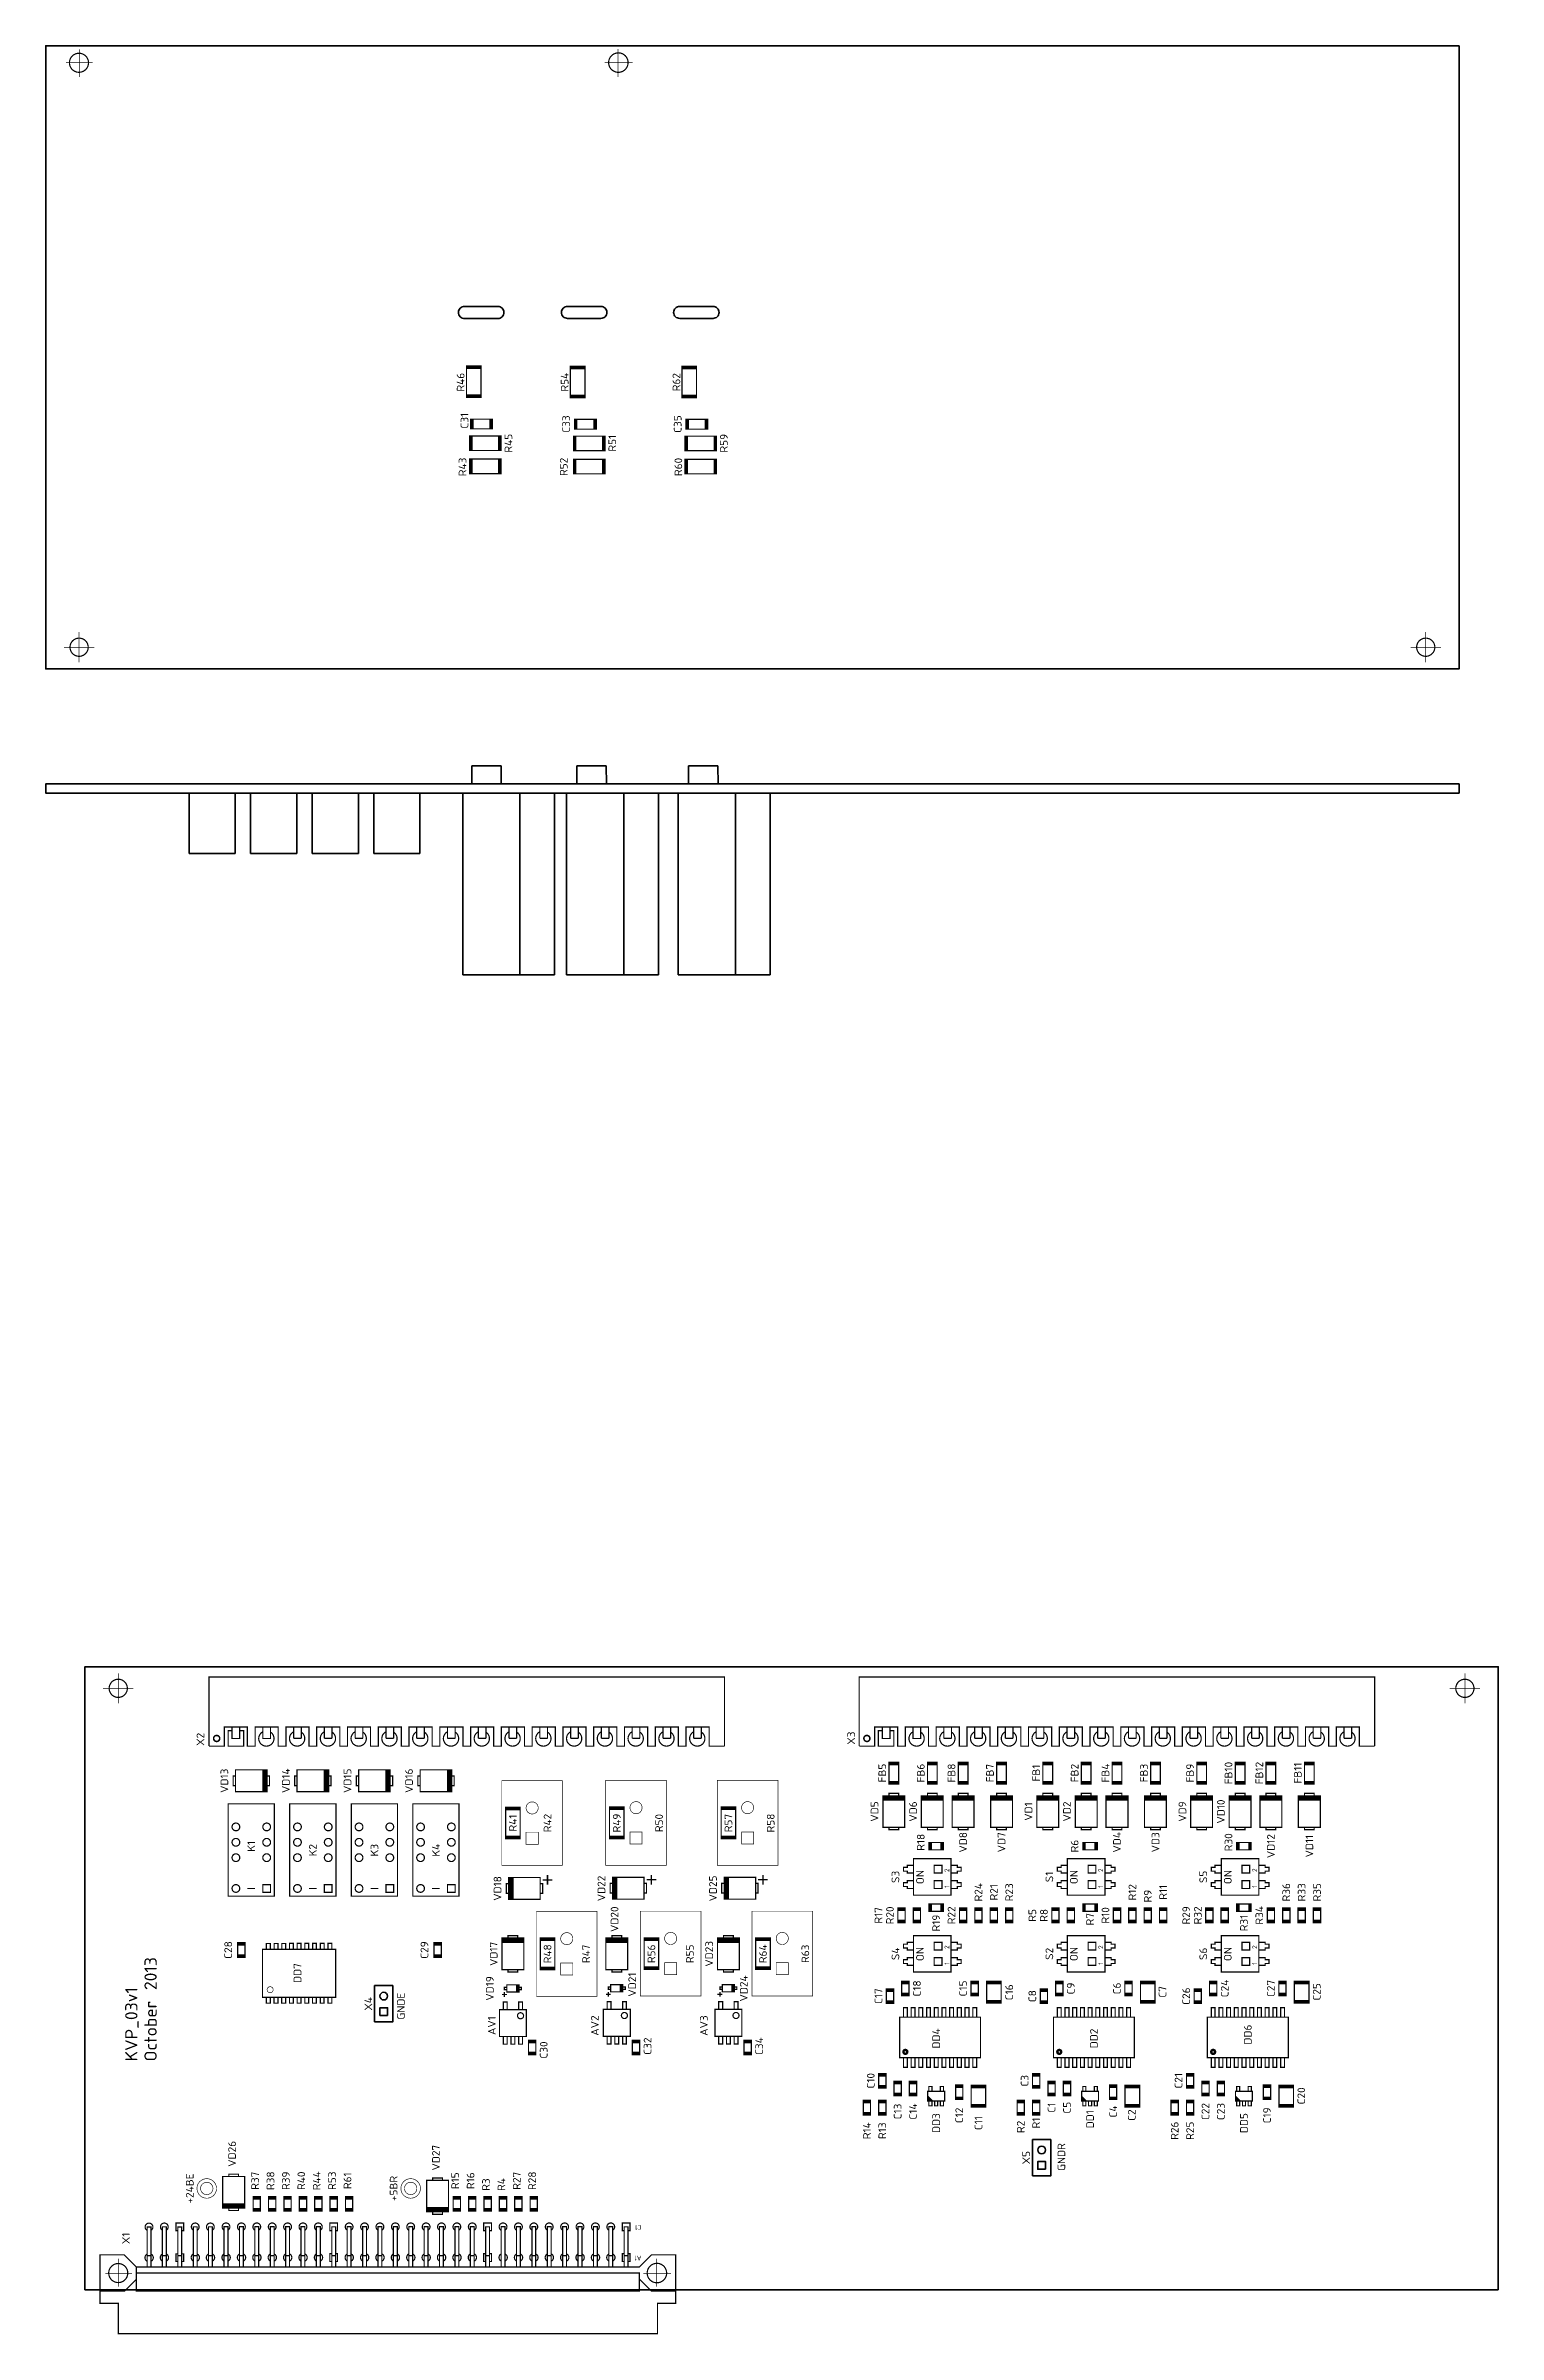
# Model space of a CAD drawing. Header units: millimetres. Extents: x 75 to 314, y 253 to 631.
import ezdxf
from ezdxf.enums import TextEntityAlignment as Align

# ---------------------------------------------------------------- set-up
doc = ezdxf.new("R2010")
doc.units = ezdxf.units.MM
for name, color, linetype, lineweight in [('BOARD', 173, 'Continuous', 35), ('BOTTOM', 250, 'Continuous', 35), ('TOP', 250, 'Continuous', 35)]:
    doc.layers.add(name, color=color, linetype=linetype, lineweight=lineweight)
doc.styles.get("Standard").update_dxf_attribs({"font": 'txt.shx'})

msp = doc.modelspace()

# ---------------------------------------------------------------- texts
at = {"layer": 'BOTTOM', "width": 1.019685}
for s, p in [('R46', (143.85, 575.322)), ('R54', (161.022, 575.322)), ('R62', (179.466, 575.322)), ('C31', (144.486, 568.962)), ('C33', (161.261, 568.42)), ('C35', (179.676, 568.42)), ('R45', (151.736, 565.245)), ('R51', (168.881, 565.245)), ('R59', (187.296, 565.245)), ('R43', (144.168, 561.33)), ('R52', (160.866, 561.345)), ('R60', (179.784, 561.33))]:
    msp.add_text(s, height=1.27, rotation=90, dxfattribs=at).set_placement(p, align=Align.CENTER)
at = {"layer": 'TOP', "width": 1.019685}
for s, p in [('X2', (100.904, 351.26)), ('X3', (208.304, 351.46)), ('VD13', (104.856, 344.42)), ('VD14', (115.016, 344.42)), ('VD15', (125.176, 344.42)), ('VD16', (135.336, 344.42)), ('FB5', (213.441, 345.69)), ('FB6', (219.791, 345.69)), ('FB8', (224.871, 345.69)), ('FB7', (231.221, 345.69)), ('FB1', (238.841, 345.69)), ('FB2', (245.191, 345.69)), ('FB4', (250.271, 345.69)), ('FB3', (256.621, 345.69)), ('FB9', (264.241, 345.69)), ('FB10', (270.591, 345.69)), ('FB12', (275.671, 345.69)), ('FB11', (282.021, 345.69)), ('VD5', (212.171, 339.34)), ('VD6', (218.521, 339.34)), ('VD1', (237.571, 339.34)), ('VD2', (243.921, 339.34)), ('VD9', (262.971, 339.34)), ('VD10', (269.321, 339.34)), ('R41', (152.481, 337.435)), ('R42', (158.196, 337.435)), ('R49', (169.626, 337.435)), ('R50', (176.611, 337.435)), ('R57', (188.041, 337.435)), ('R58', (195.026, 337.435)), ('K1', (109.301, 333.595)), ('K2', (119.461, 332.96)), ('K3', (129.621, 332.96)), ('K4', (139.781, 332.96)), ('R18', (219.791, 334.26)), ('VD8', (226.776, 334.26)), ('VD7', (233.126, 334.26)), ('R6', (245.191, 333.625)), ('VD4', (252.176, 334.26)), ('VD3', (258.526, 334.26)), ('R30', (270.591, 334.26)), ('VD12', (277.576, 333.625)), ('VD11', (283.926, 333.625)), ('S3', (215.615, 328.545)), ('S1', (241.015, 328.545)), ('S5', (266.415, 328.545)), ('VD18', (149.941, 326.64)), ('VD22', (167.086, 326.64)), ('VD25', (185.501, 326.64)), ('R24', (229.316, 326.005)), ('R21', (231.856, 326.005)), ('R23', (234.396, 326.005)), ('R12', (254.716, 326.005)), ('R9', (257.256, 325.37)), ('R11', (259.796, 326.005)), ('R36', (280.116, 326.005)), ('R33', (282.656, 326.005)), ('R35', (285.196, 326.005)), ('VD20', (169.26, 321.56)), ('R17', (212.806, 322.195)), ('R20', (214.711, 322.195)), ('R19', (222.331, 320.925)), ('R22', (224.871, 322.195)), ('R5', (238.206, 322.195)), ('R8', (240.111, 322.195)), ('R7', (247.731, 321.56)), ('R10', (250.271, 322.195)), ('R29', (263.606, 322.195)), ('R32', (265.511, 322.195)), ('R31', (273.131, 320.925)), ('R34', (275.671, 322.195)), ('C28', (105.491, 316.48)), ('C29', (137.876, 316.48)), ('VD17', (149.306, 315.845)), ('VD23', (184.866, 315.845)), ('DD7', (116.921, 312.67)), ('R48', (158.196, 315.845)), ('R47', (164.546, 315.845)), ('R56', (175.341, 315.845)), ('R55', (181.691, 315.845)), ('R64', (193.756, 315.845)), ('R63', (200.741, 315.845)), ('S4', (215.615, 315.845)), ('S2', (241.015, 315.845)), ('S6', (266.415, 315.845)), ('VD19', (148.671, 310.13)), ('VD21', (172.166, 310.765)), ('VD24', (190.581, 310.13)), ('C17', (212.806, 308.86)), ('C18', (219.156, 310.13)), ('C15', (226.776, 310.13)), ('C16', (234.396, 309.495)), ('C9', (244.556, 310.13)), ('C6', (252.176, 310.13)), ('C7', (259.702, 309.568)), ('C26', (263.606, 308.86)), ('C24', (269.956, 310.13)), ('C27', (277.576, 310.13)), ('C25', (285.142, 309.568)), ('X4', (128.62, 307.59)), ('C8', (238.206, 308.86)), ('AV1', (149, 304)), ('AV2', (166, 304)), ('AV3', (184, 304)), ('DD4', (222.331, 301.875)), ('DD2', (248.366, 301.875)), ('DD6', (273.766, 302.51)), ('C30', (157.561, 299.97)), ('C32', (174.706, 300.605)), ('C34', (193.121, 300.605)), ('C10', (211.536, 294.89)), ('C3', (236.936, 294.89)), ('C21', (262.336, 294.89)), ('C13', (215.981, 289.81)), ('C14', (218.521, 289.81)), ('C1', (241.381, 290.445)), ('C5', (243.921, 290.445)), ('C22', (266.781, 289.81)), ('C23', (269.321, 289.81)), ('C20', (282.598, 292.396)), ('R14', (210.901, 286.635)), ('R13', (213.441, 286.635)), ('DD3', (222.331, 287.905)), ('C12', (226.141, 289.175)), ('C11', (229.316, 287.905)), ('R2', (236.301, 287.27)), ('R1', (238.841, 287.905)), ('DD1', (247.731, 288.54)), ('C4', (251.541, 289.81)), ('C2', (254.614, 289.216)), ('R26', (261.701, 286.635)), ('R25', (264.241, 286.635)), ('DD5', (273.131, 287.905)), ('C19', (276.941, 289.175)), ('VD26', (106.126, 282.825)), ('VD27', (139.781, 282.19)), ('R37', (109.936, 278.38)), ('R38', (112.476, 278.38)), ('R39', (115.016, 278.38)), ('R40', (117.556, 278.38)), ('R44', (120.096, 278.38)), ('R53', (122.636, 278.38)), ('R15', (142.956, 278.38)), ('R16', (145.496, 278.38)), ('R27', (153.116, 278.38)), ('R28', (155.656, 278.38)), ('X5', (237.205, 282.19)), ('+24BE', (99.141, 277.11)), ('R61', (125.176, 278.38)), ('+5BR', (132.796, 277.11)), ('R3', (148.036, 277.745)), ('R4', (150.576, 277.745)), ('X1', (88.618, 268.864))]:
    msp.add_text(s, height=1.27, rotation=90, dxfattribs=at).set_placement(p, align=Align.CENTER)
for s, p in [('ON', (219.661, 327.345)), ('ON', (245.061, 327.345)), ('ON', (270.461, 327.345)), ('ON', (219.661, 314.645)), ('ON', (245.061, 314.645)), ('ON', (270.461, 314.645)), ('GNDE', (134, 304.99)), ('GNDR', (243, 280))]:
    msp.add_text(s, height=1.27, rotation=90, dxfattribs=at).set_placement(p)
at = {"layer": 'TOP'}
for s, height, rotation, p in [('2', 0.787, 90, (223.861, 329.345)), ('2', 0.787, 90, (249.261, 329.345)), ('2', 0.787, 90, (274.661, 329.345)), ('1', 0.787, 90, (223.861, 326.745)), ('1', 0.787, 90, (249.261, 326.745)), ('1', 0.787, 90, (274.661, 326.745)), ('October 2013', 2.032, 90, (93.06, 298.065)), ('2', 0.787, 90, (223.861, 316.645)), ('1', 0.787, 90, (223.861, 314.045)), ('2', 0.787, 90, (249.261, 316.645)), ('1', 0.787, 90, (249.261, 314.045)), ('2', 0.787, 90, (274.661, 316.645)), ('1', 0.787, 90, (274.661, 314.045)), ('KVP_03v1', 2.032, 90, (89.885, 298.065)), ('C1', 0.787, 180, (173.07, 271.077)), ('A1', 0.787, 180, (173.07, 265.997))]:
    msp.add_text(s, height=height, rotation=rotation, dxfattribs=at).set_placement(p)

# ---------------------------------------------------------------- linework, layer by layer
at = {"layer": 'BOARD'}
for points in [[(308, 630.87), (74.75, 630.87), (74.75, 528), (308, 528)], [(308, 507.5), (74.75, 507.5), (74.75, 509), (74.75, 509), (308, 509)], [(314.46, 260.38), (81.21, 260.38), (81.21, 363.25), (314.46, 363.25)]]:
    msp.add_lwpolyline(points, close=True, dxfattribs=at)
for points in [[(142.866, 586.845, -0.414214), (143.866, 587.845), (149.366, 587.845, -0.414214), (150.366, 586.845, -0.414214), (149.366, 585.845), (143.866, 585.845, -0.414214), (142.866, 586.845)], [(159.868, 586.85, -0.414214), (160.868, 587.85), (166.368, 587.85, -0.414214), (167.368, 586.85, -0.414214), (166.368, 585.85), (160.868, 585.85, -0.414214), (159.868, 586.85)], [(178.368, 586.85, -0.414214), (179.368, 587.85), (184.868, 587.85, -0.414214), (185.868, 586.85, -0.414214), (184.868, 585.85), (179.368, 585.85, -0.414214), (178.368, 586.85)]]:
    msp.add_lwpolyline(points, format="xyb", dxfattribs=at)
at = {"layer": 'BOTTOM'}
for p, q in [((145.056, 509), (145.056, 512)), ((145.056, 512), (149.891, 512)), ((149.891, 512), (149.933, 509)), ((162.401, 509), (162.401, 512)), ((162.401, 512), (167.236, 512)), ((167.236, 512), (167.278, 509)), ((180.816, 509), (180.816, 512)), ((180.816, 512), (185.651, 512)), ((185.651, 512), (185.693, 509))]:
    msp.add_line(p, q, dxfattribs=at)
for points, const_width in [([(78.078, 628.097), (82.478, 628.097)], 0.1), ([(80.278, 630.297), (80.278, 625.697)], 0.1), ([(166.997, 628.128), (171.597, 628.128)], 0.1), ([(169.197, 630.328), (169.197, 625.728)], 0.1), ([(144.186, 572.805), (146.586, 572.805), (146.586, 578.005), (144.186, 578.005), (144.186, 572.805)], 0.2), ([(146.586, 577.805), (144.186, 577.805)], 0.2), ([(146.586, 577.605), (144.186, 577.605)], 0.2), ([(161.331, 572.765), (163.731, 572.765), (163.731, 577.965), (161.331, 577.965), (161.331, 572.765)], 0.2), ([(163.731, 577.765), (161.331, 577.765)], 0.2), ([(163.731, 577.565), (161.331, 577.565)], 0.2), ([(179.746, 572.765), (182.146, 572.765), (182.146, 577.965), (179.746, 577.965), (179.746, 572.765)], 0.2), ([(182.146, 577.765), (179.746, 577.765)], 0.2), ([(182.146, 577.565), (179.746, 577.565)], 0.2), ([(146.586, 573.205), (144.186, 573.205)], 0.2), ([(146.586, 573.005), (144.186, 573.005)], 0.2), ([(163.731, 573.165), (161.331, 573.165)], 0.2), ([(163.731, 572.965), (161.331, 572.965)], 0.2), ([(182.146, 573.165), (179.746, 573.165)], 0.2), ([(182.146, 572.965), (179.746, 572.965)], 0.2), ([(148.056, 567.62), (148.056, 569.22), (148.256, 569.22), (148.256, 567.62), (148.456, 567.62), (148.456, 569.22), (144.856, 569.22), (144.856, 567.62), (148.456, 567.62)], 0.2), ([(145.056, 569.22), (145.056, 567.62), (145.256, 567.62), (145.256, 569.22)], 0.2), ([(165.201, 567.58), (165.201, 569.18), (165.401, 569.18), (165.401, 567.58), (165.601, 567.58), (165.601, 569.18), (162.001, 569.18), (162.001, 567.58), (165.601, 567.58)], 0.2), ([(162.201, 569.18), (162.201, 567.58), (162.401, 567.58), (162.401, 569.18)], 0.2), ([(183.616, 567.58), (183.616, 569.18), (183.816, 569.18), (183.816, 567.58), (184.016, 567.58), (184.016, 569.18), (180.416, 569.18), (180.416, 567.58), (184.016, 567.58)], 0.2), ([(180.616, 569.18), (180.616, 567.58), (180.816, 567.58), (180.816, 569.18)], 0.2), ([(144.691, 566.445), (144.691, 564.045), (149.891, 564.045), (149.891, 566.445), (144.691, 566.445)], 0.2), ([(144.891, 564.045), (144.891, 566.445)], 0.2), ([(145.091, 564.045), (145.091, 566.445)], 0.2), ([(149.491, 564.045), (149.491, 566.445)], 0.2), ([(149.691, 564.045), (149.691, 566.445)], 0.2), ([(161.836, 566.405), (161.836, 564.005), (167.036, 564.005), (167.036, 566.405), (161.836, 566.405)], 0.2), ([(162.036, 564.005), (162.036, 566.405)], 0.2), ([(162.236, 564.005), (162.236, 566.405)], 0.2), ([(166.636, 564.005), (166.636, 566.405)], 0.2), ([(166.836, 564.005), (166.836, 566.405)], 0.2), ([(180.251, 566.405), (180.251, 564.005), (185.451, 564.005), (185.451, 566.405), (180.251, 566.405)], 0.2), ([(180.451, 564.005), (180.451, 566.405)], 0.2), ([(180.651, 564.005), (180.651, 566.405)], 0.2), ([(185.051, 564.005), (185.051, 566.405)], 0.2), ([(185.251, 564.005), (185.251, 566.405)], 0.2), ([(144.691, 562.635), (144.691, 560.235), (149.891, 560.235), (149.891, 562.635), (144.691, 562.635)], 0.2), ([(144.891, 560.235), (144.891, 562.635)], 0.2), ([(145.091, 560.235), (145.091, 562.635)], 0.2), ([(149.491, 560.235), (149.491, 562.635)], 0.2), ([(149.691, 560.235), (149.691, 562.635)], 0.2), ([(161.836, 562.595), (161.836, 560.195), (167.036, 560.195), (167.036, 562.595), (161.836, 562.595)], 0.2), ([(162.036, 560.195), (162.036, 562.595)], 0.2), ([(162.236, 560.195), (162.236, 562.595)], 0.2), ([(166.636, 560.195), (166.636, 562.595)], 0.2), ([(166.836, 560.195), (166.836, 562.595)], 0.2), ([(180.251, 562.595), (180.251, 560.195), (185.451, 560.195), (185.451, 562.595), (180.251, 562.595)], 0.2), ([(180.451, 560.195), (180.451, 562.595)], 0.2), ([(180.651, 560.195), (180.651, 562.595)], 0.2), ([(185.051, 560.195), (185.051, 562.595)], 0.2), ([(185.251, 560.195), (185.251, 562.595)], 0.2), ([(80.25, 534.07), (80.25, 529.07)], 0.1), ([(302.5, 534.07), (302.5, 529.07)], 0.1), ([(77.75, 531.57), (82.75, 531.57)], 0.1), ([(300, 531.57), (305, 531.57)], 0.1)]:
    msp.add_lwpolyline(points, dxfattribs=dict(at, const_width=const_width))
at = {"layer": 'BOTTOM', "const_width": 0.2}
for points in [[(80.228, 626.49, -0.999936), (80.228, 629.635, -1.000064), (80.228, 626.49)], [(169.247, 626.489, -1.000125), (169.248, 629.697, -0.999875), (169.247, 626.489)], [(80.25, 530.07, -1), (80.25, 533.07, -1), (80.25, 530.07)], [(302.5, 530.07, -1), (302.5, 533.07, -1), (302.5, 530.07)]]:
    msp.add_lwpolyline(points, format="xyb", dxfattribs=at)
at = {"layer": 'TOP'}
for p, q in [((98.396, 507.5), (98.396, 497.5)), ((106.016, 497.5), (106.016, 507.5)), ((108.556, 507.5), (108.556, 497.5)), ((116.176, 497.5), (116.176, 507.5)), ((118.716, 507.5), (118.716, 497.5)), ((126.336, 497.5), (126.336, 507.5)), ((128.876, 507.5), (128.876, 497.5)), ((136.496, 497.5), (136.496, 507.5)), ((143.561, 507.5), (143.561, 477.5)), ((153.006, 477.5), (153.006, 507.5)), ((158.721, 477.5), (158.721, 507.5)), ((160.706, 507.5), (160.706, 477.5)), ((170.151, 477.5), (170.151, 507.5)), ((175.866, 477.5), (175.866, 507.5)), ((179.121, 507.5), (179.121, 477.5)), ((188.566, 477.5), (188.566, 507.5)), ((194.281, 477.5), (194.281, 507.5)), ((98.396, 497.5), (106.016, 497.5)), ((108.556, 497.5), (116.176, 497.5)), ((118.716, 497.5), (126.336, 497.5)), ((128.876, 497.5), (136.496, 497.5)), ((143.561, 477.5), (153.006, 477.5)), ((149.276, 477.5), (158.721, 477.5)), ((160.706, 477.5), (170.151, 477.5)), ((166.421, 477.5), (175.866, 477.5)), ((179.121, 477.5), (188.566, 477.5)), ((184.836, 477.5), (194.281, 477.5))]:
    msp.add_line(p, q, dxfattribs=at)
for points, const_width in [([(84.21, 359.68), (89.21, 359.68)], 0.1), ([(86.71, 357.18), (86.71, 362.18)], 0.1), ([(101.681, 350.135), (101.681, 361.565), (186.771, 361.565), (186.771, 350.135)], 0.2), ([(208.996, 350.135), (208.996, 361.565), (294.086, 361.565), (294.086, 350.135)], 0.2), ([(306.46, 359.68), (311.46, 359.68)], 0.1), ([(308.96, 357.18), (308.96, 362.18)], 0.1), ([(186.771, 350.135), (184.231, 350.135), (184.231, 353.31), (180.421, 353.31), (180.421, 350.135), (179.151, 350.135), (179.151, 353.31), (175.341, 353.31), (175.341, 350.135), (174.071, 350.135), (174.071, 353.31), (170.261, 353.31), (170.261, 350.135), (168.991, 350.135), (168.991, 353.31), (165.181, 353.31), (165.181, 350.135), (163.911, 350.135), (163.911, 353.31), (160.101, 353.31), (160.101, 350.135), (158.831, 350.135), (158.831, 353.31), (155.021, 353.31), (155.021, 350.135), (153.751, 350.135), (153.751, 353.31), (149.941, 353.31), (149.941, 350.135), (148.671, 350.135), (148.671, 353.31), (144.861, 353.31), (144.861, 350.135), (143.591, 350.135), (143.591, 353.31), (139.781, 353.31), (139.781, 350.135), (138.511, 350.135), (138.511, 353.31), (134.701, 353.31), (134.701, 350.135), (133.431, 350.135), (133.431, 353.31), (129.621, 353.31), (129.621, 350.135), (128.351, 350.135), (128.351, 353.31), (124.541, 353.31), (124.541, 350.135), (123.271, 350.135), (123.271, 353.31), (119.461, 353.31), (119.461, 350.135), (118.191, 350.135), (118.191, 353.31), (114.381, 353.31), (114.381, 350.135), (113.111, 350.135), (113.111, 353.31), (109.301, 353.31), (109.301, 350.135), (108.031, 350.135), (108.031, 353.31), (104.221, 353.31), (104.221, 350.135), (101.681, 350.135)], 0.2), ([(106.761, 352.675), (107.396, 352.675), (107.396, 350.135), (104.856, 350.135), (104.856, 352.675), (105.491, 352.675)], 0.2), ([(105.491, 353.31), (105.491, 351.405), (106.761, 351.405), (106.761, 353.31)], 0.2), ([(110.571, 353.31), (110.571, 351.405), (111.841, 351.405), (111.841, 353.31)], 0.2), ([(115.648, 353.313), (115.648, 351.408)], 0.2), ([(115.648, 351.408), (116.918, 351.408)], 0.2), ([(116.918, 351.408), (116.918, 353.313)], 0.2), ([(120.728, 353.313), (120.728, 351.408)], 0.2), ([(120.728, 351.408), (121.998, 351.408)], 0.2), ([(121.998, 351.408), (121.998, 353.313)], 0.2), ([(125.808, 353.313), (125.808, 351.408)], 0.2), ([(125.808, 351.408), (127.078, 351.408)], 0.2), ([(127.078, 351.408), (127.078, 353.313)], 0.2), ([(130.888, 353.313), (130.888, 351.408)], 0.2), ([(130.888, 351.408), (132.158, 351.408)], 0.2), ([(132.158, 351.408), (132.158, 353.313)], 0.2), ([(135.968, 353.313), (135.968, 351.408)], 0.2), ([(135.968, 351.408), (137.238, 351.408)], 0.2), ([(137.238, 351.408), (137.238, 353.313)], 0.2), ([(141.048, 353.313), (141.048, 351.408)], 0.2), ([(141.048, 351.408), (142.318, 351.408)], 0.2), ([(142.318, 351.408), (142.318, 353.313)], 0.2), ([(146.128, 353.313), (146.128, 351.408)], 0.2), ([(146.128, 351.408), (147.398, 351.408)], 0.2), ([(147.398, 351.408), (147.398, 353.313)], 0.2), ([(151.208, 353.313), (151.208, 351.408)], 0.2), ([(151.208, 351.408), (152.478, 351.408)], 0.2), ([(152.478, 351.408), (152.478, 353.313)], 0.2), ([(156.288, 353.313), (156.288, 351.408)], 0.2), ([(156.288, 351.408), (157.558, 351.408)], 0.2), ([(157.558, 351.408), (157.558, 353.313)], 0.2), ([(161.368, 353.313), (161.368, 351.408)], 0.2), ([(161.368, 351.408), (162.638, 351.408)], 0.2), ([(162.638, 351.408), (162.638, 353.313)], 0.2), ([(166.448, 353.313), (166.448, 351.408)], 0.2), ([(166.448, 351.408), (167.718, 351.408)], 0.2), ([(167.718, 351.408), (167.718, 353.313)], 0.2), ([(171.528, 353.313), (171.528, 351.408)], 0.2), ([(171.528, 351.408), (172.798, 351.408)], 0.2), ([(172.798, 351.408), (172.798, 353.313)], 0.2), ([(176.608, 353.313), (176.608, 351.408)], 0.2), ([(176.608, 351.408), (177.878, 351.408)], 0.2), ([(177.878, 351.408), (177.878, 353.313)], 0.2), ([(181.688, 353.313), (181.688, 351.408)], 0.2), ([(181.688, 351.408), (182.958, 351.408)], 0.2), ([(182.958, 351.408), (182.958, 353.313)], 0.2), ([(294.086, 350.135), (291.546, 350.135), (291.546, 353.31), (287.736, 353.31), (287.736, 350.135), (286.466, 350.135), (286.466, 353.31), (282.656, 353.31), (282.656, 350.135), (281.386, 350.135), (281.386, 353.31), (277.576, 353.31), (277.576, 350.135), (276.306, 350.135), (276.306, 353.31), (272.496, 353.31), (272.496, 350.135), (271.226, 350.135), (271.226, 353.31), (267.416, 353.31), (267.416, 350.135), (266.146, 350.135), (266.146, 353.31), (262.336, 353.31), (262.336, 350.135), (261.066, 350.135), (261.066, 353.31), (257.256, 353.31), (257.256, 350.135), (255.986, 350.135), (255.986, 353.31), (252.176, 353.31), (252.176, 350.135), (250.906, 350.135), (250.906, 353.31), (247.096, 353.31), (247.096, 350.135), (245.826, 350.135), (245.826, 353.31), (242.016, 353.31), (242.016, 350.135), (240.746, 350.135), (240.746, 353.31), (236.936, 353.31), (236.936, 350.135), (235.666, 350.135), (235.666, 353.31), (231.856, 353.31), (231.856, 350.135), (230.586, 350.135), (230.586, 353.31), (226.776, 353.31), (226.776, 350.135), (225.506, 350.135), (225.506, 353.31), (221.696, 353.31), (221.696, 350.135), (220.426, 350.135), (220.426, 353.31), (216.616, 353.31), (216.616, 350.135), (215.346, 350.135), (215.346, 353.31), (211.536, 353.31), (211.536, 350.135), (208.996, 350.135)], 0.2), ([(214.076, 352.675), (214.711, 352.675), (214.711, 350.135), (212.171, 350.135), (212.171, 352.675), (212.806, 352.675)], 0.2), ([(212.806, 353.31), (212.806, 351.405), (214.076, 351.405), (214.076, 353.31)], 0.2), ([(217.886, 353.31), (217.886, 351.405), (219.156, 351.405), (219.156, 353.31)], 0.2), ([(222.963, 353.313), (222.963, 351.408)], 0.2), ([(222.963, 351.408), (224.233, 351.408)], 0.2), ([(224.233, 351.408), (224.233, 353.313)], 0.2), ([(228.043, 353.313), (228.043, 351.408)], 0.2), ([(228.043, 351.408), (229.313, 351.408)], 0.2), ([(229.313, 351.408), (229.313, 353.313)], 0.2), ([(233.123, 353.313), (233.123, 351.408)], 0.2), ([(233.123, 351.408), (234.393, 351.408)], 0.2), ([(234.393, 351.408), (234.393, 353.313)], 0.2), ([(238.203, 353.313), (238.203, 351.408)], 0.2), ([(238.203, 351.408), (239.473, 351.408)], 0.2), ([(239.473, 351.408), (239.473, 353.313)], 0.2), ([(243.283, 353.313), (243.283, 351.408)], 0.2), ([(243.283, 351.408), (244.553, 351.408)], 0.2), ([(244.553, 351.408), (244.553, 353.313)], 0.2), ([(248.363, 353.313), (248.363, 351.408)], 0.2), ([(248.363, 351.408), (249.633, 351.408)], 0.2), ([(249.633, 351.408), (249.633, 353.313)], 0.2), ([(253.443, 353.313), (253.443, 351.408)], 0.2), ([(253.443, 351.408), (254.713, 351.408)], 0.2), ([(254.713, 351.408), (254.713, 353.313)], 0.2), ([(258.523, 353.313), (258.523, 351.408)], 0.2), ([(258.523, 351.408), (259.793, 351.408)], 0.2), ([(259.793, 351.408), (259.793, 353.313)], 0.2), ([(263.603, 353.313), (263.603, 351.408)], 0.2), ([(263.603, 351.408), (264.873, 351.408)], 0.2), ([(264.873, 351.408), (264.873, 353.313)], 0.2), ([(268.683, 353.313), (268.683, 351.408)], 0.2), ([(268.683, 351.408), (269.953, 351.408)], 0.2), ([(269.953, 351.408), (269.953, 353.313)], 0.2), ([(273.763, 353.313), (273.763, 351.408)], 0.2), ([(273.763, 351.408), (275.033, 351.408)], 0.2), ([(275.033, 351.408), (275.033, 353.313)], 0.2), ([(278.843, 353.313), (278.843, 351.408)], 0.2), ([(278.843, 351.408), (280.113, 351.408)], 0.2), ([(280.113, 351.408), (280.113, 353.313)], 0.2), ([(283.923, 353.313), (283.923, 351.408)], 0.2), ([(283.923, 351.408), (285.193, 351.408)], 0.2), ([(285.193, 351.408), (285.193, 353.313)], 0.2), ([(289.003, 353.313), (289.003, 351.408)], 0.2), ([(289.003, 351.408), (290.273, 351.408)], 0.2), ([(290.273, 351.408), (290.273, 353.313)], 0.2), ([(106.066, 343.62), (105.666, 343.62), (105.666, 345.22), (106.066, 345.22)], 0.2), ([(111.266, 346.222), (111.266, 342.618), (106.066, 342.618), (106.066, 346.222), (111.266, 346.222)], 0.2), ([(110.566, 346.222), (110.566, 342.618)], 0.2), ([(110.666, 346.222), (110.666, 342.618)], 0.2), ([(110.766, 346.222), (110.766, 342.618)], 0.2), ([(110.866, 346.222), (110.866, 342.618)], 0.2), ([(110.966, 346.222), (110.966, 342.618)], 0.2), ([(111.066, 346.222), (111.066, 342.618)], 0.2), ([(111.266, 343.62), (111.666, 343.62), (111.666, 345.22), (111.066, 345.22)], 0.2), ([(111.166, 346.222), (111.166, 342.618)], 0.2), ([(116.226, 343.62), (115.826, 343.62), (115.826, 345.22), (116.226, 345.22)], 0.2), ([(121.426, 346.222), (121.426, 342.618), (116.226, 342.618), (116.226, 346.222), (121.426, 346.222)], 0.2), ([(120.726, 346.222), (120.726, 342.618)], 0.2), ([(120.826, 346.222), (120.826, 342.618)], 0.2), ([(120.926, 346.222), (120.926, 342.618)], 0.2), ([(121.026, 346.222), (121.026, 342.618)], 0.2), ([(121.126, 346.222), (121.126, 342.618)], 0.2), ([(121.226, 346.222), (121.226, 342.618)], 0.2), ([(121.426, 343.62), (121.826, 343.62), (121.826, 345.22), (121.226, 345.22)], 0.2), ([(121.326, 346.222), (121.326, 342.618)], 0.2), ([(126.386, 343.62), (125.986, 343.62), (125.986, 345.22), (126.386, 345.22)], 0.2), ([(131.586, 346.222), (131.586, 342.618), (126.386, 342.618), (126.386, 346.222), (131.586, 346.222)], 0.2), ([(130.886, 346.222), (130.886, 342.618)], 0.2), ([(130.986, 346.222), (130.986, 342.618)], 0.2), ([(131.086, 346.222), (131.086, 342.618)], 0.2), ([(131.186, 346.222), (131.186, 342.618)], 0.2), ([(131.286, 346.222), (131.286, 342.618)], 0.2), ([(131.386, 346.222), (131.386, 342.618)], 0.2), ([(131.586, 343.62), (131.986, 343.62), (131.986, 345.22), (131.386, 345.22)], 0.2), ([(131.486, 346.222), (131.486, 342.618)], 0.2), ([(136.546, 343.62), (136.146, 343.62), (136.146, 345.22), (136.546, 345.22)], 0.2), ([(141.746, 346.222), (141.746, 342.618), (136.546, 342.618), (136.546, 346.222), (141.746, 346.222)], 0.2), ([(141.046, 346.222), (141.046, 342.618)], 0.2), ([(141.146, 346.222), (141.146, 342.618)], 0.2), ([(141.246, 346.222), (141.246, 342.618)], 0.2), ([(141.346, 346.222), (141.346, 342.618)], 0.2), ([(141.446, 346.222), (141.446, 342.618)], 0.2), ([(141.546, 346.222), (141.546, 342.618)], 0.2), ([(141.746, 343.62), (142.146, 343.62), (142.146, 345.22), (141.546, 345.22)], 0.2), ([(141.646, 346.222), (141.646, 342.618)], 0.2), ([(150.021, 330.435), (150.021, 344.435), (160.021, 344.435), (160.021, 330.435), (150.021, 330.435)], 0.1), ([(167.166, 330.475), (167.166, 344.475), (177.166, 344.475), (177.166, 330.475), (167.166, 330.475)], 0.1), ([(185.581, 330.475), (185.581, 344.475), (195.581, 344.475), (195.581, 330.475), (185.581, 330.475)], 0.1), ([(215.511, 347.49), (213.911, 347.49), (213.911, 343.89), (215.511, 343.89), (215.511, 347.49)], 0.2), ([(213.911, 347.29), (215.511, 347.29)], 0.2), ([(213.911, 347.09), (215.511, 347.09)], 0.2), ([(213.911, 344.29), (215.511, 344.29)], 0.2), ([(213.911, 344.09), (215.511, 344.09)], 0.2), ([(221.861, 347.49), (220.261, 347.49), (220.261, 343.89), (221.861, 343.89), (221.861, 347.49)], 0.2), ([(220.261, 347.29), (221.861, 347.29)], 0.2), ([(220.261, 347.09), (221.861, 347.09)], 0.2), ([(220.261, 344.29), (221.861, 344.29)], 0.2), ([(220.261, 344.09), (221.861, 344.09)], 0.2), ([(226.941, 347.49), (225.341, 347.49), (225.341, 343.89), (226.941, 343.89), (226.941, 347.49)], 0.2), ([(225.341, 347.29), (226.941, 347.29)], 0.2), ([(225.341, 347.09), (226.941, 347.09)], 0.2), ([(225.341, 344.29), (226.941, 344.29)], 0.2), ([(225.341, 344.09), (226.941, 344.09)], 0.2), ([(233.291, 347.49), (231.691, 347.49), (231.691, 343.89), (233.291, 343.89), (233.291, 347.49)], 0.2), ([(231.691, 347.29), (233.291, 347.29)], 0.2), ([(231.691, 347.09), (233.291, 347.09)], 0.2), ([(231.691, 344.29), (233.291, 344.29)], 0.2), ([(231.691, 344.09), (233.291, 344.09)], 0.2), ([(240.911, 347.49), (239.311, 347.49), (239.311, 343.89), (240.911, 343.89), (240.911, 347.49)], 0.2), ([(239.311, 347.29), (240.911, 347.29)], 0.2), ([(239.311, 347.09), (240.911, 347.09)], 0.2), ([(239.311, 344.29), (240.911, 344.29)], 0.2), ([(239.311, 344.09), (240.911, 344.09)], 0.2), ([(247.261, 347.49), (245.661, 347.49), (245.661, 343.89), (247.261, 343.89), (247.261, 347.49)], 0.2), ([(245.661, 347.29), (247.261, 347.29)], 0.2), ([(245.661, 347.09), (247.261, 347.09)], 0.2), ([(245.661, 344.29), (247.261, 344.29)], 0.2), ([(245.661, 344.09), (247.261, 344.09)], 0.2), ([(252.341, 347.49), (250.741, 347.49), (250.741, 343.89), (252.341, 343.89), (252.341, 347.49)], 0.2), ([(250.741, 347.29), (252.341, 347.29)], 0.2), ([(250.741, 347.09), (252.341, 347.09)], 0.2), ([(250.741, 344.29), (252.341, 344.29)], 0.2), ([(250.741, 344.09), (252.341, 344.09)], 0.2), ([(258.691, 347.49), (257.091, 347.49), (257.091, 343.89), (258.691, 343.89), (258.691, 347.49)], 0.2), ([(257.091, 347.29), (258.691, 347.29)], 0.2), ([(257.091, 347.09), (258.691, 347.09)], 0.2), ([(257.091, 344.29), (258.691, 344.29)], 0.2), ([(257.091, 344.09), (258.691, 344.09)], 0.2), ([(266.311, 347.49), (264.711, 347.49), (264.711, 343.89), (266.311, 343.89), (266.311, 347.49)], 0.2), ([(264.711, 347.29), (266.311, 347.29)], 0.2), ([(264.711, 347.09), (266.311, 347.09)], 0.2), ([(264.711, 344.29), (266.311, 344.29)], 0.2), ([(264.711, 344.09), (266.311, 344.09)], 0.2), ([(272.661, 347.49), (271.061, 347.49), (271.061, 343.89), (272.661, 343.89), (272.661, 347.49)], 0.2), ([(271.061, 347.29), (272.661, 347.29)], 0.2), ([(271.061, 347.09), (272.661, 347.09)], 0.2), ([(271.061, 344.29), (272.661, 344.29)], 0.2), ([(271.061, 344.09), (272.661, 344.09)], 0.2), ([(277.741, 347.49), (276.141, 347.49), (276.141, 343.89), (277.741, 343.89), (277.741, 347.49)], 0.2), ([(276.141, 347.29), (277.741, 347.29)], 0.2), ([(276.141, 347.09), (277.741, 347.09)], 0.2), ([(276.141, 344.29), (277.741, 344.29)], 0.2), ([(276.141, 344.09), (277.741, 344.09)], 0.2), ([(284.091, 347.49), (282.491, 347.49), (282.491, 343.89), (284.091, 343.89), (284.091, 347.49)], 0.2), ([(282.491, 347.29), (284.091, 347.29)], 0.2), ([(282.491, 347.09), (284.091, 347.09)], 0.2), ([(282.491, 344.29), (284.091, 344.29)], 0.2), ([(282.491, 344.09), (284.091, 344.09)], 0.2), ([(112.476, 325.37), (104.856, 325.37), (104.856, 340.61), (112.476, 340.61), (112.476, 325.37)], 0.2), ([(122.636, 325.37), (115.016, 325.37), (115.016, 340.61), (122.636, 340.61), (122.636, 325.37)], 0.2), ([(132.796, 325.37), (125.176, 325.37), (125.176, 340.61), (132.796, 340.61), (132.796, 325.37)], 0.2), ([(142.956, 325.37), (135.336, 325.37), (135.336, 340.61), (142.956, 340.61), (142.956, 325.37)], 0.2), ([(153.046, 340.035), (150.646, 340.035), (150.646, 334.835), (153.046, 334.835), (153.046, 340.035)], 0.2), ([(170.191, 340.075), (167.791, 340.075), (167.791, 334.875), (170.191, 334.875), (170.191, 340.075)], 0.2), ([(188.606, 340.075), (186.206, 340.075), (186.206, 334.875), (188.606, 334.875), (188.606, 340.075)], 0.2), ([(212.909, 341.94), (216.513, 341.94), (216.513, 336.74), (212.909, 336.74), (212.909, 341.94)], 0.2), ([(212.909, 341.84), (216.513, 341.84)], 0.2), ([(212.909, 341.74), (216.513, 341.74)], 0.2), ([(212.909, 341.64), (216.513, 341.64)], 0.2), ([(212.909, 341.54), (216.513, 341.54)], 0.2), ([(212.909, 341.44), (216.513, 341.44)], 0.2), ([(212.909, 341.34), (216.513, 341.34)], 0.2), ([(212.909, 341.24), (216.513, 341.24)], 0.2), ([(215.511, 341.94), (215.511, 342.34), (213.911, 342.34), (213.911, 341.74)], 0.2), ([(219.259, 341.94), (222.863, 341.94), (222.863, 336.74), (219.259, 336.74), (219.259, 341.94)], 0.2), ([(219.259, 341.84), (222.863, 341.84)], 0.2), ([(219.259, 341.74), (222.863, 341.74)], 0.2), ([(219.259, 341.64), (222.863, 341.64)], 0.2), ([(219.259, 341.54), (222.863, 341.54)], 0.2), ([(219.259, 341.44), (222.863, 341.44)], 0.2), ([(219.259, 341.34), (222.863, 341.34)], 0.2), ([(219.259, 341.24), (222.863, 341.24)], 0.2), ([(221.861, 341.94), (221.861, 342.34), (220.261, 342.34), (220.261, 341.74)], 0.2), ([(224.339, 341.94), (227.943, 341.94), (227.943, 336.74), (224.339, 336.74), (224.339, 341.94)], 0.2), ([(224.339, 341.84), (227.943, 341.84)], 0.2), ([(224.339, 341.74), (227.943, 341.74)], 0.2), ([(224.339, 341.64), (227.943, 341.64)], 0.2), ([(224.339, 341.54), (227.943, 341.54)], 0.2), ([(224.339, 341.44), (227.943, 341.44)], 0.2), ([(224.339, 341.34), (227.943, 341.34)], 0.2), ([(224.339, 341.24), (227.943, 341.24)], 0.2), ([(226.941, 341.94), (226.941, 342.34), (225.341, 342.34), (225.341, 341.74)], 0.2), ([(230.689, 341.94), (234.293, 341.94), (234.293, 336.74), (230.689, 336.74), (230.689, 341.94)], 0.2), ([(230.689, 341.84), (234.293, 341.84)], 0.2), ([(230.689, 341.74), (234.293, 341.74)], 0.2), ([(230.689, 341.64), (234.293, 341.64)], 0.2), ([(230.689, 341.54), (234.293, 341.54)], 0.2), ([(230.689, 341.44), (234.293, 341.44)], 0.2), ([(230.689, 341.34), (234.293, 341.34)], 0.2), ([(230.689, 341.24), (234.293, 341.24)], 0.2), ([(233.291, 341.94), (233.291, 342.34), (231.691, 342.34), (231.691, 341.74)], 0.2), ([(238.309, 341.94), (241.913, 341.94), (241.913, 336.74), (238.309, 336.74), (238.309, 341.94)], 0.2), ([(238.309, 341.84), (241.913, 341.84)], 0.2), ([(238.309, 341.74), (241.913, 341.74)], 0.2), ([(238.309, 341.64), (241.913, 341.64)], 0.2), ([(238.309, 341.54), (241.913, 341.54)], 0.2), ([(238.309, 341.44), (241.913, 341.44)], 0.2), ([(238.309, 341.34), (241.913, 341.34)], 0.2), ([(238.309, 341.24), (241.913, 341.24)], 0.2), ([(240.911, 341.94), (240.911, 342.34), (239.311, 342.34), (239.311, 341.74)], 0.2), ([(244.659, 341.94), (248.263, 341.94), (248.263, 336.74), (244.659, 336.74), (244.659, 341.94)], 0.2), ([(244.659, 341.84), (248.263, 341.84)], 0.2), ([(244.659, 341.74), (248.263, 341.74)], 0.2), ([(244.659, 341.64), (248.263, 341.64)], 0.2), ([(244.659, 341.54), (248.263, 341.54)], 0.2), ([(244.659, 341.44), (248.263, 341.44)], 0.2), ([(244.659, 341.34), (248.263, 341.34)], 0.2), ([(244.659, 341.24), (248.263, 341.24)], 0.2), ([(247.261, 341.94), (247.261, 342.34), (245.661, 342.34), (245.661, 341.74)], 0.2), ([(249.739, 341.94), (253.343, 341.94), (253.343, 336.74), (249.739, 336.74), (249.739, 341.94)], 0.2), ([(249.739, 341.84), (253.343, 341.84)], 0.2), ([(249.739, 341.74), (253.343, 341.74)], 0.2), ([(249.739, 341.64), (253.343, 341.64)], 0.2), ([(249.739, 341.54), (253.343, 341.54)], 0.2), ([(249.739, 341.44), (253.343, 341.44)], 0.2), ([(249.739, 341.34), (253.343, 341.34)], 0.2), ([(249.739, 341.24), (253.343, 341.24)], 0.2), ([(252.341, 341.94), (252.341, 342.34), (250.741, 342.34), (250.741, 341.74)], 0.2), ([(256.089, 341.94), (259.693, 341.94), (259.693, 336.74), (256.089, 336.74), (256.089, 341.94)], 0.2), ([(256.089, 341.84), (259.693, 341.84)], 0.2), ([(256.089, 341.74), (259.693, 341.74)], 0.2), ([(256.089, 341.64), (259.693, 341.64)], 0.2), ([(256.089, 341.54), (259.693, 341.54)], 0.2), ([(256.089, 341.44), (259.693, 341.44)], 0.2), ([(256.089, 341.34), (259.693, 341.34)], 0.2), ([(256.089, 341.24), (259.693, 341.24)], 0.2), ([(258.691, 341.94), (258.691, 342.34), (257.091, 342.34), (257.091, 341.74)], 0.2), ([(263.709, 341.94), (267.313, 341.94), (267.313, 336.74), (263.709, 336.74), (263.709, 341.94)], 0.2), ([(263.709, 341.84), (267.313, 341.84)], 0.2), ([(263.709, 341.74), (267.313, 341.74)], 0.2), ([(263.709, 341.64), (267.313, 341.64)], 0.2), ([(263.709, 341.54), (267.313, 341.54)], 0.2), ([(263.709, 341.44), (267.313, 341.44)], 0.2), ([(263.709, 341.34), (267.313, 341.34)], 0.2), ([(263.709, 341.24), (267.313, 341.24)], 0.2), ([(266.311, 341.94), (266.311, 342.34), (264.711, 342.34), (264.711, 341.74)], 0.2), ([(270.059, 341.94), (273.663, 341.94), (273.663, 336.74), (270.059, 336.74), (270.059, 341.94)], 0.2), ([(270.059, 341.84), (273.663, 341.84)], 0.2), ([(270.059, 341.74), (273.663, 341.74)], 0.2), ([(270.059, 341.64), (273.663, 341.64)], 0.2), ([(270.059, 341.54), (273.663, 341.54)], 0.2), ([(270.059, 341.44), (273.663, 341.44)], 0.2), ([(270.059, 341.34), (273.663, 341.34)], 0.2), ([(270.059, 341.24), (273.663, 341.24)], 0.2), ([(272.661, 341.94), (272.661, 342.34), (271.061, 342.34), (271.061, 341.74)], 0.2), ([(275.139, 341.94), (278.743, 341.94), (278.743, 336.74), (275.139, 336.74), (275.139, 341.94)], 0.2), ([(275.139, 341.84), (278.743, 341.84)], 0.2), ([(275.139, 341.74), (278.743, 341.74)], 0.2), ([(275.139, 341.64), (278.743, 341.64)], 0.2), ([(275.139, 341.54), (278.743, 341.54)], 0.2), ([(275.139, 341.44), (278.743, 341.44)], 0.2), ([(275.139, 341.34), (278.743, 341.34)], 0.2), ([(275.139, 341.24), (278.743, 341.24)], 0.2), ([(277.741, 341.94), (277.741, 342.34), (276.141, 342.34), (276.141, 341.74)], 0.2), ([(281.489, 341.94), (285.093, 341.94), (285.093, 336.74), (281.489, 336.74), (281.489, 341.94)], 0.2), ([(281.489, 341.84), (285.093, 341.84)], 0.2), ([(281.489, 341.74), (285.093, 341.74)], 0.2), ([(281.489, 341.64), (285.093, 341.64)], 0.2), ([(281.489, 341.54), (285.093, 341.54)], 0.2), ([(281.489, 341.44), (285.093, 341.44)], 0.2), ([(281.489, 341.34), (285.093, 341.34)], 0.2), ([(281.489, 341.24), (285.093, 341.24)], 0.2), ([(284.091, 341.94), (284.091, 342.34), (282.491, 342.34), (282.491, 341.74)], 0.2), ([(150.646, 339.835), (153.046, 339.835)], 0.2), ([(150.646, 339.635), (153.046, 339.635)], 0.2), ([(167.791, 339.875), (170.191, 339.875)], 0.2), ([(167.791, 339.675), (170.191, 339.675)], 0.2), ([(186.206, 339.875), (188.606, 339.875)], 0.2), ([(186.206, 339.675), (188.606, 339.675)], 0.2), ([(215.511, 336.74), (215.511, 336.34), (213.911, 336.34), (213.911, 336.74)], 0.2), ([(221.861, 336.74), (221.861, 336.34), (220.261, 336.34), (220.261, 336.74)], 0.2), ([(226.941, 336.74), (226.941, 336.34), (225.341, 336.34), (225.341, 336.74)], 0.2), ([(233.291, 336.74), (233.291, 336.34), (231.691, 336.34), (231.691, 336.74)], 0.2), ([(240.911, 336.74), (240.911, 336.34), (239.311, 336.34), (239.311, 336.74)], 0.2), ([(247.261, 336.74), (247.261, 336.34), (245.661, 336.34), (245.661, 336.74)], 0.2), ([(252.341, 336.74), (252.341, 336.34), (250.741, 336.34), (250.741, 336.74)], 0.2), ([(258.691, 336.74), (258.691, 336.34), (257.091, 336.34), (257.091, 336.74)], 0.2), ([(266.311, 336.74), (266.311, 336.34), (264.711, 336.34), (264.711, 336.74)], 0.2), ([(272.661, 336.74), (272.661, 336.34), (271.061, 336.34), (271.061, 336.74)], 0.2), ([(277.741, 336.74), (277.741, 336.34), (276.141, 336.34), (276.141, 336.74)], 0.2), ([(284.091, 336.74), (284.091, 336.34), (282.491, 336.34), (282.491, 336.74)], 0.2), ([(150.646, 335.235), (153.046, 335.235)], 0.2), ([(150.646, 335.035), (153.046, 335.035)], 0.2), ([(154.021, 333.935), (154.021, 335.935), (156.021, 335.935), (156.021, 333.935), (154.021, 333.935)], 0.1), ([(167.791, 335.275), (170.191, 335.275)], 0.2), ([(167.791, 335.075), (170.191, 335.075)], 0.2), ([(171.166, 333.975), (171.166, 335.975), (173.166, 335.975), (173.166, 333.975), (171.166, 333.975)], 0.1), ([(186.206, 335.275), (188.606, 335.275)], 0.2), ([(186.206, 335.075), (188.606, 335.075)], 0.2), ([(189.581, 333.975), (189.581, 335.975), (191.581, 335.975), (191.581, 333.975), (189.581, 333.975)], 0.1), ([(222.896, 333.025), (222.896, 334.225), (220.496, 334.225), (220.496, 333.025), (222.896, 333.025)], 0.2), ([(220.696, 334.225), (220.696, 333.025)], 0.2), ([(220.896, 334.225), (220.896, 333.025)], 0.2), ([(222.496, 334.225), (222.496, 333.025)], 0.2), ([(222.696, 334.225), (222.696, 333.025)], 0.2), ([(248.296, 333.025), (248.296, 334.225), (245.896, 334.225), (245.896, 333.025), (248.296, 333.025)], 0.2), ([(246.096, 334.225), (246.096, 333.025)], 0.2), ([(246.296, 334.225), (246.296, 333.025)], 0.2), ([(247.896, 334.225), (247.896, 333.025)], 0.2), ([(248.096, 334.225), (248.096, 333.025)], 0.2), ([(273.696, 333.025), (273.696, 334.225), (271.296, 334.225), (271.296, 333.025), (273.696, 333.025)], 0.2), ([(271.496, 334.225), (271.496, 333.025)], 0.2), ([(271.696, 334.225), (271.696, 333.025)], 0.2), ([(273.296, 334.225), (273.296, 333.025)], 0.2), ([(273.496, 334.225), (273.496, 333.025)], 0.2), ([(157.551, 328.84), (157.551, 327.24)], 0.25), ([(174.696, 328.88), (174.696, 327.28)], 0.25), ([(193.111, 328.88), (193.111, 327.28)], 0.25), ([(217.886, 329.18), (216.933, 329.18), (216.933, 329.497), (216.299, 329.497), (216.299, 330.133), (216.933, 330.133), (216.933, 330.45), (217.886, 330.45)], 0.2), ([(224.161, 331.555), (224.161, 325.535), (217.961, 325.535), (217.961, 331.555), (224.161, 331.555)], 0.2), ([(222.649, 329.18), (222.649, 330.45), (221.379, 330.45), (221.379, 329.18), (222.649, 329.18)], 0.2), ([(224.236, 330.45), (225.189, 330.45), (225.189, 330.133), (225.823, 330.133), (225.823, 329.497), (225.189, 329.497), (225.189, 329.18), (224.236, 329.18)], 0.2), ([(243.286, 329.18), (242.333, 329.18), (242.333, 329.497), (241.699, 329.497), (241.699, 330.133), (242.333, 330.133), (242.333, 330.45), (243.286, 330.45)], 0.2), ([(249.561, 331.555), (249.561, 325.535), (243.361, 325.535), (243.361, 331.555), (249.561, 331.555)], 0.2), ([(248.049, 329.18), (248.049, 330.45), (246.779, 330.45), (246.779, 329.18), (248.049, 329.18)], 0.2), ([(249.636, 330.45), (250.589, 330.45), (250.589, 330.133), (251.223, 330.133), (251.223, 329.497), (250.589, 329.497), (250.589, 329.18), (249.636, 329.18)], 0.2), ([(268.686, 329.18), (267.733, 329.18), (267.733, 329.497), (267.099, 329.497), (267.099, 330.133), (267.733, 330.133), (267.733, 330.45), (268.686, 330.45)], 0.2), ([(274.961, 331.555), (274.961, 325.535), (268.761, 325.535), (268.761, 331.555), (274.961, 331.555)], 0.2), ([(273.449, 329.18), (273.449, 330.45), (272.179, 330.45), (272.179, 329.18), (273.449, 329.18)], 0.2), ([(275.036, 330.45), (275.989, 330.45), (275.989, 330.133), (276.623, 330.133), (276.623, 329.497), (275.989, 329.497), (275.989, 329.18), (275.036, 329.18)], 0.2), ([(109.301, 326.64), (108.031, 326.64)], 0.2), ([(111.841, 326.005), (110.571, 326.005), (110.571, 327.275), (111.841, 327.275), (111.841, 326.005)], 0.2), ([(119.461, 326.64), (118.191, 326.64)], 0.2), ([(122.001, 326.005), (120.731, 326.005), (120.731, 327.275), (122.001, 327.275), (122.001, 326.005)], 0.2), ([(129.621, 326.64), (128.351, 326.64)], 0.2), ([(132.161, 326.005), (130.891, 326.005), (130.891, 327.275), (132.161, 327.275), (132.161, 326.005)], 0.2), ([(139.781, 326.64), (138.511, 326.64)], 0.2), ([(142.321, 326.005), (141.051, 326.005), (141.051, 327.275), (142.321, 327.275), (142.321, 326.005)], 0.2), ([(151.151, 327.44), (150.751, 327.44), (150.751, 325.84), (151.151, 325.84)], 0.2), ([(151.151, 324.838), (151.151, 328.442), (156.351, 328.442), (156.351, 324.838), (151.151, 324.838)], 0.2), ([(151.251, 324.838), (151.251, 328.442)], 0.2), ([(151.351, 324.838), (151.351, 328.442)], 0.2), ([(151.451, 324.838), (151.451, 328.442)], 0.2), ([(151.551, 324.838), (151.551, 328.442)], 0.2), ([(151.651, 324.838), (151.651, 328.442)], 0.2), ([(151.751, 324.838), (151.751, 328.442)], 0.2), ([(151.851, 324.838), (151.851, 328.442)], 0.2), ([(156.351, 327.44), (156.751, 327.44), (156.751, 325.84), (156.351, 325.84)], 0.2), ([(156.751, 328.04), (158.351, 328.04)], 0.25), ([(168.296, 327.48), (167.896, 327.48), (167.896, 325.88), (168.296, 325.88)], 0.2), ([(168.296, 324.878), (168.296, 328.482), (173.496, 328.482), (173.496, 324.878), (168.296, 324.878)], 0.2), ([(168.396, 324.878), (168.396, 328.482)], 0.2), ([(168.496, 324.878), (168.496, 328.482)], 0.2), ([(168.596, 324.878), (168.596, 328.482)], 0.2), ([(168.696, 324.878), (168.696, 328.482)], 0.2), ([(168.796, 324.878), (168.796, 328.482)], 0.2), ([(168.896, 324.878), (168.896, 328.482)], 0.2), ([(168.996, 324.878), (168.996, 328.482)], 0.2), ([(173.496, 327.48), (173.896, 327.48), (173.896, 325.88), (173.496, 325.88)], 0.2), ([(173.896, 328.08), (175.496, 328.08)], 0.25), ([(186.711, 327.48), (186.311, 327.48), (186.311, 325.88), (186.711, 325.88)], 0.2), ([(186.711, 324.878), (186.711, 328.482), (191.911, 328.482), (191.911, 324.878), (186.711, 324.878)], 0.2), ([(186.811, 324.878), (186.811, 328.482)], 0.2), ([(186.911, 324.878), (186.911, 328.482)], 0.2), ([(187.011, 324.878), (187.011, 328.482)], 0.2), ([(187.111, 324.878), (187.111, 328.482)], 0.2), ([(187.211, 324.878), (187.211, 328.482)], 0.2), ([(187.311, 324.878), (187.311, 328.482)], 0.2), ([(187.411, 324.878), (187.411, 328.482)], 0.2), ([(191.911, 327.48), (192.311, 327.48), (192.311, 325.88), (191.911, 325.88)], 0.2), ([(192.311, 328.08), (193.911, 328.08)], 0.25), ([(217.886, 326.64), (216.933, 326.64), (216.933, 326.957), (216.299, 326.957), (216.299, 327.593), (216.933, 327.593), (216.933, 327.91), (217.886, 327.91)], 0.2), ([(222.649, 326.64), (222.649, 327.91), (221.379, 327.91), (221.379, 326.64), (222.649, 326.64)], 0.2), ([(224.236, 327.91), (225.189, 327.91), (225.189, 327.593), (225.823, 327.593), (225.823, 326.957), (225.189, 326.957), (225.189, 326.64), (224.236, 326.64)], 0.2), ([(243.286, 326.64), (242.333, 326.64), (242.333, 326.957), (241.699, 326.957), (241.699, 327.593), (242.333, 327.593), (242.333, 327.91), (243.286, 327.91)], 0.2), ([(248.049, 326.64), (248.049, 327.91), (246.779, 327.91), (246.779, 326.64), (248.049, 326.64)], 0.2), ([(249.636, 327.91), (250.589, 327.91), (250.589, 327.593), (251.223, 327.593), (251.223, 326.957), (250.589, 326.957), (250.589, 326.64), (249.636, 326.64)], 0.2), ([(268.686, 326.64), (267.733, 326.64), (267.733, 326.957), (267.099, 326.957), (267.099, 327.593), (267.733, 327.593), (267.733, 327.91), (268.686, 327.91)], 0.2), ([(273.449, 326.64), (273.449, 327.91), (272.179, 327.91), (272.179, 326.64), (273.449, 326.64)], 0.2), ([(275.036, 327.91), (275.989, 327.91), (275.989, 327.593), (276.623, 327.593), (276.623, 326.957), (275.989, 326.957), (275.989, 326.64), (275.036, 326.64)], 0.2), ([(155.736, 308.845), (155.736, 322.845), (165.736, 322.845), (165.736, 308.845), (155.736, 308.845)], 0.1), ([(172.881, 308.885), (172.881, 322.885), (182.881, 322.885), (182.881, 308.885), (172.881, 308.885)], 0.1), ([(191.296, 308.885), (191.296, 322.885), (201.296, 322.885), (201.296, 308.885), (191.296, 308.885)], 0.1), ([(216.581, 323.395), (215.381, 323.395), (215.381, 320.995), (216.581, 320.995), (216.581, 323.395)], 0.2), ([(215.381, 323.195), (216.581, 323.195)], 0.2), ([(215.381, 322.995), (216.581, 322.995)], 0.2), ([(215.381, 321.395), (216.581, 321.395)], 0.2), ([(215.381, 321.195), (216.581, 321.195)], 0.2), ([(219.121, 323.395), (217.921, 323.395), (217.921, 320.995), (219.121, 320.995), (219.121, 323.395)], 0.2), ([(217.921, 323.195), (219.121, 323.195)], 0.2), ([(217.921, 322.995), (219.121, 322.995)], 0.2), ([(217.921, 321.395), (219.121, 321.395)], 0.2), ([(217.921, 321.195), (219.121, 321.195)], 0.2), ([(222.896, 322.865), (222.896, 324.065), (220.496, 324.065), (220.496, 322.865), (222.896, 322.865)], 0.2), ([(220.696, 324.065), (220.696, 322.865)], 0.2), ([(220.896, 324.065), (220.896, 322.865)], 0.2), ([(222.496, 324.065), (222.496, 322.865)], 0.2), ([(222.696, 324.065), (222.696, 322.865)], 0.2), ([(226.741, 323.395), (225.541, 323.395), (225.541, 320.995), (226.741, 320.995), (226.741, 323.395)], 0.2), ([(225.541, 323.195), (226.741, 323.195)], 0.2), ([(225.541, 322.995), (226.741, 322.995)], 0.2), ([(225.541, 321.395), (226.741, 321.395)], 0.2), ([(225.541, 321.195), (226.741, 321.195)], 0.2), ([(229.281, 323.395), (228.081, 323.395), (228.081, 320.995), (229.281, 320.995), (229.281, 323.395)], 0.2), ([(228.081, 323.195), (229.281, 323.195)], 0.2), ([(228.081, 322.995), (229.281, 322.995)], 0.2), ([(228.081, 321.395), (229.281, 321.395)], 0.2), ([(228.081, 321.195), (229.281, 321.195)], 0.2), ([(231.821, 323.395), (230.621, 323.395), (230.621, 320.995), (231.821, 320.995), (231.821, 323.395)], 0.2), ([(230.621, 323.195), (231.821, 323.195)], 0.2), ([(230.621, 322.995), (231.821, 322.995)], 0.2), ([(230.621, 321.395), (231.821, 321.395)], 0.2), ([(230.621, 321.195), (231.821, 321.195)], 0.2), ([(234.361, 323.395), (233.161, 323.395), (233.161, 320.995), (234.361, 320.995), (234.361, 323.395)], 0.2), ([(233.161, 323.195), (234.361, 323.195)], 0.2), ([(233.161, 322.995), (234.361, 322.995)], 0.2), ([(233.161, 321.395), (234.361, 321.395)], 0.2), ([(233.161, 321.195), (234.361, 321.195)], 0.2), ([(241.981, 323.395), (240.781, 323.395), (240.781, 320.995), (241.981, 320.995), (241.981, 323.395)], 0.2), ([(240.781, 323.195), (241.981, 323.195)], 0.2), ([(240.781, 322.995), (241.981, 322.995)], 0.2), ([(240.781, 321.395), (241.981, 321.395)], 0.2), ([(240.781, 321.195), (241.981, 321.195)], 0.2), ([(244.521, 323.395), (243.321, 323.395), (243.321, 320.995), (244.521, 320.995), (244.521, 323.395)], 0.2), ([(243.321, 323.195), (244.521, 323.195)], 0.2), ([(243.321, 322.995), (244.521, 322.995)], 0.2), ([(243.321, 321.395), (244.521, 321.395)], 0.2), ([(243.321, 321.195), (244.521, 321.195)], 0.2), ([(248.296, 322.865), (248.296, 324.065), (245.896, 324.065), (245.896, 322.865), (248.296, 322.865)], 0.2), ([(246.096, 324.065), (246.096, 322.865)], 0.2), ([(246.296, 324.065), (246.296, 322.865)], 0.2), ([(247.896, 324.065), (247.896, 322.865)], 0.2), ([(248.096, 324.065), (248.096, 322.865)], 0.2), ([(252.141, 323.395), (250.941, 323.395), (250.941, 320.995), (252.141, 320.995), (252.141, 323.395)], 0.2), ([(250.941, 323.195), (252.141, 323.195)], 0.2), ([(250.941, 322.995), (252.141, 322.995)], 0.2), ([(250.941, 321.395), (252.141, 321.395)], 0.2), ([(250.941, 321.195), (252.141, 321.195)], 0.2), ([(254.681, 323.395), (253.481, 323.395), (253.481, 320.995), (254.681, 320.995), (254.681, 323.395)], 0.2), ([(253.481, 323.195), (254.681, 323.195)], 0.2), ([(253.481, 322.995), (254.681, 322.995)], 0.2), ([(253.481, 321.395), (254.681, 321.395)], 0.2), ([(253.481, 321.195), (254.681, 321.195)], 0.2), ([(257.221, 323.395), (256.021, 323.395), (256.021, 320.995), (257.221, 320.995), (257.221, 323.395)], 0.2), ([(256.021, 323.195), (257.221, 323.195)], 0.2), ([(256.021, 322.995), (257.221, 322.995)], 0.2), ([(256.021, 321.395), (257.221, 321.395)], 0.2), ([(256.021, 321.195), (257.221, 321.195)], 0.2), ([(259.761, 323.395), (258.561, 323.395), (258.561, 320.995), (259.761, 320.995), (259.761, 323.395)], 0.2), ([(258.561, 323.195), (259.761, 323.195)], 0.2), ([(258.561, 322.995), (259.761, 322.995)], 0.2), ([(258.561, 321.395), (259.761, 321.395)], 0.2), ([(258.561, 321.195), (259.761, 321.195)], 0.2), ([(267.381, 323.395), (266.181, 323.395), (266.181, 320.995), (267.381, 320.995), (267.381, 323.395)], 0.2), ([(266.181, 323.195), (267.381, 323.195)], 0.2), ([(266.181, 322.995), (267.381, 322.995)], 0.2), ([(266.181, 321.395), (267.381, 321.395)], 0.2), ([(266.181, 321.195), (267.381, 321.195)], 0.2), ([(269.921, 323.395), (268.721, 323.395), (268.721, 320.995), (269.921, 320.995), (269.921, 323.395)], 0.2), ([(268.721, 323.195), (269.921, 323.195)], 0.2), ([(268.721, 322.995), (269.921, 322.995)], 0.2), ([(268.721, 321.395), (269.921, 321.395)], 0.2), ([(268.721, 321.195), (269.921, 321.195)], 0.2), ([(273.696, 322.865), (273.696, 324.065), (271.296, 324.065), (271.296, 322.865), (273.696, 322.865)], 0.2), ([(271.496, 324.065), (271.496, 322.865)], 0.2), ([(271.696, 324.065), (271.696, 322.865)], 0.2), ([(273.296, 324.065), (273.296, 322.865)], 0.2), ([(273.496, 324.065), (273.496, 322.865)], 0.2), ([(277.541, 323.395), (276.341, 323.395), (276.341, 320.995), (277.541, 320.995), (277.541, 323.395)], 0.2), ([(276.341, 323.195), (277.541, 323.195)], 0.2), ([(276.341, 322.995), (277.541, 322.995)], 0.2), ([(276.341, 321.395), (277.541, 321.395)], 0.2), ([(276.341, 321.195), (277.541, 321.195)], 0.2), ([(280.081, 323.395), (278.881, 323.395), (278.881, 320.995), (280.081, 320.995), (280.081, 323.395)], 0.2), ([(278.881, 323.195), (280.081, 323.195)], 0.2), ([(278.881, 322.995), (280.081, 322.995)], 0.2), ([(278.881, 321.395), (280.081, 321.395)], 0.2), ([(278.881, 321.195), (280.081, 321.195)], 0.2), ([(282.621, 323.395), (281.421, 323.395), (281.421, 320.995), (282.621, 320.995), (282.621, 323.395)], 0.2), ([(281.421, 323.195), (282.621, 323.195)], 0.2), ([(281.421, 322.995), (282.621, 322.995)], 0.2), ([(281.421, 321.395), (282.621, 321.395)], 0.2), ([(281.421, 321.195), (282.621, 321.195)], 0.2), ([(285.161, 323.395), (283.961, 323.395), (283.961, 320.995), (285.161, 320.995), (285.161, 323.395)], 0.2), ([(283.961, 323.195), (285.161, 323.195)], 0.2), ([(283.961, 322.995), (285.161, 322.995)], 0.2), ([(283.961, 321.395), (285.161, 321.395)], 0.2), ([(283.961, 321.195), (285.161, 321.195)], 0.2), ([(106.43, 317.68), (107.63, 317.68), (107.63, 315.28), (106.43, 315.28), (106.43, 317.68)], 0.2), ([(107.63, 317.48), (106.43, 317.48)], 0.2), ([(106.43, 317.28), (107.63, 317.28)], 0.2), ([(111.157, 316.592), (111.157, 317.545), (111.793, 317.545), (111.793, 316.592)], 0.2), ([(112.438, 316.598), (112.438, 317.551), (113.073, 317.551), (113.073, 316.598)], 0.2), ([(113.708, 316.598), (113.708, 317.551), (114.343, 317.551), (114.343, 316.598)], 0.2), ([(114.969, 316.609), (114.969, 317.562), (115.605, 317.562), (115.605, 316.609)], 0.2), ([(116.239, 316.609), (116.239, 317.562), (116.875, 317.562), (116.875, 316.609)], 0.2), ([(117.509, 316.609), (117.509, 317.562), (118.145, 317.562), (118.145, 316.609)], 0.2), ([(118.779, 316.609), (118.779, 317.562), (119.415, 317.562), (119.415, 316.609)], 0.2), ([(120.049, 316.609), (120.049, 317.562), (120.685, 317.562), (120.685, 316.609)], 0.2), ([(121.319, 316.609), (121.319, 317.562), (121.955, 317.562), (121.955, 316.609)], 0.2), ([(138.815, 317.68), (140.015, 317.68), (140.015, 315.28), (138.815, 315.28), (138.815, 317.68)], 0.2), ([(140.015, 317.48), (138.815, 317.48)], 0.2), ([(138.815, 317.28), (140.015, 317.28)], 0.2), ([(150.044, 318.445), (153.648, 318.445), (153.648, 313.245), (150.044, 313.245), (150.044, 318.445)], 0.2), ([(150.044, 318.345), (153.648, 318.345)], 0.2), ([(150.044, 318.245), (153.648, 318.245)], 0.2), ([(150.044, 318.145), (153.648, 318.145)], 0.2), ([(150.044, 318.045), (153.648, 318.045)], 0.2), ([(150.044, 317.945), (153.648, 317.945)], 0.2), ([(150.044, 317.845), (153.648, 317.845)], 0.2), ([(150.044, 317.745), (153.648, 317.745)], 0.2), ([(152.646, 318.445), (152.646, 318.845), (151.046, 318.845), (151.046, 318.245)], 0.2), ([(158.761, 318.445), (156.361, 318.445), (156.361, 313.245), (158.761, 313.245), (158.761, 318.445)], 0.2), ([(156.361, 318.245), (158.761, 318.245)], 0.2), ([(156.361, 318.045), (158.761, 318.045)], 0.2), ([(167.189, 318.445), (170.793, 318.445), (170.793, 313.245), (167.189, 313.245), (167.189, 318.445)], 0.2), ([(167.189, 318.345), (170.793, 318.345)], 0.2), ([(167.189, 318.245), (170.793, 318.245)], 0.2), ([(167.189, 318.145), (170.793, 318.145)], 0.2), ([(167.189, 318.045), (170.793, 318.045)], 0.2), ([(167.189, 317.945), (170.793, 317.945)], 0.2), ([(167.189, 317.845), (170.793, 317.845)], 0.2), ([(167.189, 317.745), (170.793, 317.745)], 0.2), ([(169.791, 318.445), (169.791, 318.845), (168.191, 318.845), (168.191, 318.245)], 0.2), ([(175.906, 318.485), (173.506, 318.485), (173.506, 313.285), (175.906, 313.285), (175.906, 318.485)], 0.2), ([(173.506, 318.285), (175.906, 318.285)], 0.2), ([(173.506, 318.085), (175.906, 318.085)], 0.2), ([(185.604, 318.445), (189.208, 318.445), (189.208, 313.245), (185.604, 313.245), (185.604, 318.445)], 0.2), ([(185.604, 318.345), (189.208, 318.345)], 0.2), ([(185.604, 318.245), (189.208, 318.245)], 0.2), ([(185.604, 318.145), (189.208, 318.145)], 0.2), ([(185.604, 318.045), (189.208, 318.045)], 0.2), ([(185.604, 317.945), (189.208, 317.945)], 0.2), ([(185.604, 317.845), (189.208, 317.845)], 0.2), ([(185.604, 317.745), (189.208, 317.745)], 0.2), ([(188.206, 318.445), (188.206, 318.845), (186.606, 318.845), (186.606, 318.245)], 0.2), ([(194.321, 318.485), (191.921, 318.485), (191.921, 313.285), (194.321, 313.285), (194.321, 318.485)], 0.2), ([(191.921, 318.285), (194.321, 318.285)], 0.2), ([(191.921, 318.085), (194.321, 318.085)], 0.2), ([(217.886, 316.48), (216.933, 316.48), (216.933, 316.797), (216.299, 316.797), (216.299, 317.433), (216.933, 317.433), (216.933, 317.75), (217.886, 317.75)], 0.2), ([(224.161, 318.855), (224.161, 312.835), (217.961, 312.835), (217.961, 318.855), (224.161, 318.855)], 0.2), ([(222.649, 316.48), (222.649, 317.75), (221.379, 317.75), (221.379, 316.48), (222.649, 316.48)], 0.2), ([(224.236, 317.75), (225.189, 317.75), (225.189, 317.433), (225.823, 317.433), (225.823, 316.797), (225.189, 316.797), (225.189, 316.48), (224.236, 316.48)], 0.2), ([(243.286, 316.48), (242.333, 316.48), (242.333, 316.797), (241.699, 316.797), (241.699, 317.433), (242.333, 317.433), (242.333, 317.75), (243.286, 317.75)], 0.2), ([(249.561, 318.855), (249.561, 312.835), (243.361, 312.835), (243.361, 318.855), (249.561, 318.855)], 0.2), ([(248.049, 316.48), (248.049, 317.75), (246.779, 317.75), (246.779, 316.48), (248.049, 316.48)], 0.2), ([(249.636, 317.75), (250.589, 317.75), (250.589, 317.433), (251.223, 317.433), (251.223, 316.797), (250.589, 316.797), (250.589, 316.48), (249.636, 316.48)], 0.2), ([(268.686, 316.48), (267.733, 316.48), (267.733, 316.797), (267.099, 316.797), (267.099, 317.433), (267.733, 317.433), (267.733, 317.75), (268.686, 317.75)], 0.2), ([(274.961, 318.855), (274.961, 312.835), (268.761, 312.835), (268.761, 318.855), (274.961, 318.855)], 0.2), ([(273.449, 316.48), (273.449, 317.75), (272.179, 317.75), (272.179, 316.48), (273.449, 316.48)], 0.2), ([(275.036, 317.75), (275.989, 317.75), (275.989, 317.433), (276.623, 317.433), (276.623, 316.797), (275.989, 316.797), (275.989, 316.48), (275.036, 316.48)], 0.2), ([(107.63, 315.68), (106.43, 315.68)], 0.2), ([(107.63, 315.48), (106.43, 315.48)], 0.2), ([(111.793, 308.655), (111.793, 307.702), (111.157, 307.702), (111.157, 308.655), (110.523, 308.655), (110.523, 316.592), (122.587, 316.592), (122.587, 308.655), (110.523, 308.655)], 0.2), ([(140.015, 315.68), (138.815, 315.68)], 0.2), ([(140.015, 315.48), (138.815, 315.48)], 0.2), ([(156.361, 313.645), (158.761, 313.645)], 0.2), ([(159.736, 312.345), (159.736, 314.345), (161.736, 314.345), (161.736, 312.345), (159.736, 312.345)], 0.1), ([(173.506, 313.685), (175.906, 313.685)], 0.2), ([(176.881, 312.385), (176.881, 314.385), (178.881, 314.385), (178.881, 312.385), (176.881, 312.385)], 0.1), ([(191.921, 313.685), (194.321, 313.685)], 0.2), ([(195.296, 312.385), (195.296, 314.385), (197.296, 314.385), (197.296, 312.385), (195.296, 312.385)], 0.1), ([(217.886, 313.94), (216.933, 313.94), (216.933, 314.257), (216.299, 314.257), (216.299, 314.893), (216.933, 314.893), (216.933, 315.21), (217.886, 315.21)], 0.2), ([(222.649, 313.94), (222.649, 315.21), (221.379, 315.21), (221.379, 313.94), (222.649, 313.94)], 0.2), ([(224.236, 315.21), (225.189, 315.21), (225.189, 314.893), (225.823, 314.893), (225.823, 314.257), (225.189, 314.257), (225.189, 313.94), (224.236, 313.94)], 0.2), ([(243.286, 313.94), (242.333, 313.94), (242.333, 314.257), (241.699, 314.257), (241.699, 314.893), (242.333, 314.893), (242.333, 315.21), (243.286, 315.21)], 0.2), ([(248.049, 313.94), (248.049, 315.21), (246.779, 315.21), (246.779, 313.94), (248.049, 313.94)], 0.2), ([(249.636, 315.21), (250.589, 315.21), (250.589, 314.893), (251.223, 314.893), (251.223, 314.257), (250.589, 314.257), (250.589, 313.94), (249.636, 313.94)], 0.2), ([(268.686, 313.94), (267.733, 313.94), (267.733, 314.257), (267.099, 314.257), (267.099, 314.893), (267.733, 314.893), (267.733, 315.21), (268.686, 315.21)], 0.2), ([(273.449, 313.94), (273.449, 315.21), (272.179, 315.21), (272.179, 313.94), (273.449, 313.94)], 0.2), ([(275.036, 315.21), (275.989, 315.21), (275.989, 314.893), (276.623, 314.893), (276.623, 314.257), (275.989, 314.257), (275.989, 313.94), (275.036, 313.94)], 0.2), ([(150.846, 309.93), (150.446, 309.93), (150.446, 310.33), (150.846, 310.33)], 0.2), ([(152.846, 310.73), (152.846, 309.53), (150.846, 309.53), (150.846, 310.73), (152.846, 310.73)], 0.2), ([(152.646, 313.245), (152.646, 312.845), (151.046, 312.845), (151.046, 313.245)], 0.2), ([(152.446, 309.53), (152.446, 310.73)], 0.2), ([(152.646, 309.53), (152.646, 310.73)], 0.2), ([(152.846, 309.93), (153.246, 309.93), (153.246, 310.33), (152.846, 310.33)], 0.2), ([(156.361, 313.445), (158.761, 313.445)], 0.2), ([(167.991, 309.97), (167.591, 309.97), (167.591, 310.37), (167.991, 310.37)], 0.2), ([(169.991, 310.77), (169.991, 309.57), (167.991, 309.57), (167.991, 310.77), (169.991, 310.77)], 0.2), ([(169.791, 313.245), (169.791, 312.845), (168.191, 312.845), (168.191, 313.245)], 0.2), ([(169.591, 309.57), (169.591, 310.77)], 0.2), ([(169.791, 309.57), (169.791, 310.77)], 0.2), ([(169.991, 309.97), (170.391, 309.97), (170.391, 310.37), (169.991, 310.37)], 0.2), ([(173.506, 313.485), (175.906, 313.485)], 0.2), ([(186.406, 309.97), (186.006, 309.97), (186.006, 310.37), (186.406, 310.37)], 0.2), ([(188.406, 310.77), (188.406, 309.57), (186.406, 309.57), (186.406, 310.77), (188.406, 310.77)], 0.2), ([(188.206, 313.245), (188.206, 312.845), (186.606, 312.845), (186.606, 313.245)], 0.2), ([(188.006, 309.57), (188.006, 310.77)], 0.2), ([(188.206, 309.57), (188.206, 310.77)], 0.2), ([(188.406, 309.97), (188.806, 309.97), (188.806, 310.37), (188.406, 310.37)], 0.2), ([(191.921, 313.485), (194.321, 313.485)], 0.2), ([(213.476, 310.06), (214.676, 310.06), (214.676, 307.66), (213.476, 307.66), (213.476, 310.06)], 0.2), ([(214.676, 309.86), (213.476, 309.86)], 0.2), ([(216.016, 311.33), (217.216, 311.33), (217.216, 308.93), (216.016, 308.93), (216.016, 311.33)], 0.2), ([(217.216, 311.13), (216.016, 311.13)], 0.2), ([(216.016, 310.93), (217.216, 310.93)], 0.2), ([(227.446, 311.33), (228.646, 311.33), (228.646, 308.93), (227.446, 308.93), (227.446, 311.33)], 0.2), ([(228.646, 311.13), (227.446, 311.13)], 0.2), ([(227.446, 310.93), (228.646, 310.93)], 0.2), ([(230.021, 307.695), (232.421, 307.695), (232.421, 311.295), (230.021, 311.295), (230.021, 307.695)], 0.2), ([(232.421, 311.095), (230.021, 311.095)], 0.2), ([(232.421, 310.895), (230.021, 310.895)], 0.2), ([(238.876, 310.06), (240.076, 310.06), (240.076, 307.66), (238.876, 307.66), (238.876, 310.06)], 0.2), ([(240.076, 309.86), (238.876, 309.86)], 0.2), ([(241.416, 311.33), (242.616, 311.33), (242.616, 308.93), (241.416, 308.93), (241.416, 311.33)], 0.2), ([(242.616, 311.13), (241.416, 311.13)], 0.2), ([(241.416, 310.93), (242.616, 310.93)], 0.2), ([(252.846, 311.33), (254.046, 311.33), (254.046, 308.93), (252.846, 308.93), (252.846, 311.33)], 0.2), ([(254.046, 311.13), (252.846, 311.13)], 0.2), ([(252.846, 310.93), (254.046, 310.93)], 0.2), ([(255.421, 307.695), (257.821, 307.695), (257.821, 311.295), (255.421, 311.295), (255.421, 307.695)], 0.2), ([(257.821, 311.095), (255.421, 311.095)], 0.2), ([(257.821, 310.895), (255.421, 310.895)], 0.2), ([(264.276, 310.06), (265.476, 310.06), (265.476, 307.66), (264.276, 307.66), (264.276, 310.06)], 0.2), ([(265.476, 309.86), (264.276, 309.86)], 0.2), ([(266.816, 311.33), (268.016, 311.33), (268.016, 308.93), (266.816, 308.93), (266.816, 311.33)], 0.2), ([(268.016, 311.13), (266.816, 311.13)], 0.2), ([(266.816, 310.93), (268.016, 310.93)], 0.2), ([(278.246, 311.33), (279.446, 311.33), (279.446, 308.93), (278.246, 308.93), (278.246, 311.33)], 0.2), ([(279.446, 311.13), (278.246, 311.13)], 0.2), ([(278.246, 310.93), (279.446, 310.93)], 0.2), ([(280.821, 307.695), (283.221, 307.695), (283.221, 311.295), (280.821, 311.295), (280.821, 307.695)], 0.2), ([(283.221, 311.095), (280.821, 311.095)], 0.2), ([(283.221, 310.895), (280.821, 310.895)], 0.2), ([(112.427, 308.655), (112.427, 307.702), (113.063, 307.702), (113.063, 308.655)], 0.2), ([(113.697, 308.655), (113.697, 307.702), (114.333, 307.702), (114.333, 308.655)], 0.2), ([(114.967, 308.655), (114.967, 307.702), (115.603, 307.702), (115.603, 308.655)], 0.2), ([(116.237, 308.655), (116.237, 307.702), (116.873, 307.702), (116.873, 308.655)], 0.2), ([(117.507, 308.655), (117.507, 307.702), (118.143, 307.702), (118.143, 308.655)], 0.2), ([(118.777, 308.655), (118.777, 307.702), (119.413, 307.702), (119.413, 308.655)], 0.2), ([(120.047, 308.655), (120.047, 307.702), (120.683, 307.702), (120.683, 308.655)], 0.2), ([(121.317, 308.655), (121.317, 307.702), (121.953, 307.702), (121.953, 308.655)], 0.2), ([(154.068, 306.637), (154.068, 302.193), (149.624, 302.193), (149.624, 306.637), (154.068, 306.637)], 0.2), ([(150.046, 309.13), (150.846, 309.13)], 0.2), ([(150.894, 306.637), (150.894, 307.907), (150.258, 307.907), (150.258, 306.637)], 0.2), ([(150.446, 308.73), (150.446, 309.53)], 0.2), ([(153.434, 306.637), (153.434, 307.907), (152.798, 307.907), (152.798, 306.637)], 0.2), ([(171.213, 306.677), (171.213, 302.233), (166.769, 302.233), (166.769, 306.677), (171.213, 306.677)], 0.2), ([(167.191, 309.17), (167.991, 309.17)], 0.2), ([(168.039, 306.677), (168.039, 307.947), (167.403, 307.947), (167.403, 306.677)], 0.2), ([(167.591, 308.77), (167.591, 309.57)], 0.2), ([(170.579, 306.677), (170.579, 307.947), (169.943, 307.947), (169.943, 306.677)], 0.2), ([(189.628, 306.677), (189.628, 302.233), (185.184, 302.233), (185.184, 306.677), (189.628, 306.677)], 0.2), ([(185.606, 309.17), (186.406, 309.17)], 0.2), ([(186.454, 306.677), (186.454, 307.947), (185.818, 307.947), (185.818, 306.677)], 0.2), ([(186.006, 308.77), (186.006, 309.57)], 0.2), ([(188.994, 306.677), (188.994, 307.947), (188.358, 307.947), (188.358, 306.677)], 0.2), ([(213.476, 309.66), (214.676, 309.66)], 0.2), ([(214.676, 308.06), (213.476, 308.06)], 0.2), ([(214.676, 307.86), (213.476, 307.86)], 0.2), ([(217.216, 309.33), (216.016, 309.33)], 0.2), ([(217.216, 309.13), (216.016, 309.13)], 0.2), ([(216.298, 305.38), (216.298, 306.97), (216.934, 306.97), (216.934, 305.38)], 0.2), ([(217.57, 305.38), (217.57, 306.97), (218.206, 306.97), (218.206, 305.38)], 0.2), ([(218.842, 305.38), (218.842, 306.97), (219.478, 306.97), (219.478, 305.38)], 0.2), ([(220.114, 305.38), (220.114, 306.97), (220.75, 306.97), (220.75, 305.38)], 0.2), ([(221.386, 305.38), (221.386, 306.97), (222.022, 306.97), (222.022, 305.38)], 0.2), ([(222.658, 305.38), (222.658, 306.97), (223.294, 306.97), (223.294, 305.38)], 0.2), ([(223.93, 305.38), (223.93, 306.97), (224.566, 306.97), (224.566, 305.38)], 0.2), ([(225.202, 305.38), (225.202, 306.97), (225.838, 306.97), (225.838, 305.38)], 0.2), ([(226.474, 305.38), (226.474, 306.97), (227.11, 306.97), (227.11, 305.38)], 0.2), ([(228.646, 309.33), (227.446, 309.33)], 0.2), ([(228.646, 309.13), (227.446, 309.13)], 0.2), ([(227.746, 305.38), (227.746, 306.97), (228.382, 306.97), (228.382, 305.38)], 0.2), ([(232.421, 307.895), (230.021, 307.895), (230.021, 308.095), (232.421, 308.095)], 0.2), ([(238.876, 309.66), (240.076, 309.66)], 0.2), ([(240.076, 308.06), (238.876, 308.06)], 0.2), ([(240.076, 307.86), (238.876, 307.86)], 0.2), ([(242.616, 309.33), (241.416, 309.33)], 0.2), ([(242.616, 309.13), (241.416, 309.13)], 0.2), ([(241.698, 305.38), (241.698, 306.97), (242.334, 306.97), (242.334, 305.38)], 0.2), ([(242.97, 305.38), (242.97, 306.97), (243.606, 306.97), (243.606, 305.38)], 0.2), ([(244.242, 305.38), (244.242, 306.97), (244.878, 306.97), (244.878, 305.38)], 0.2), ([(245.514, 305.38), (245.514, 306.97), (246.15, 306.97), (246.15, 305.38)], 0.2), ([(246.786, 305.38), (246.786, 306.97), (247.422, 306.97), (247.422, 305.38)], 0.2), ([(248.058, 305.38), (248.058, 306.97), (248.694, 306.97), (248.694, 305.38)], 0.2), ([(249.33, 305.38), (249.33, 306.97), (249.966, 306.97), (249.966, 305.38)], 0.2), ([(250.602, 305.38), (250.602, 306.97), (251.238, 306.97), (251.238, 305.38)], 0.2), ([(251.874, 305.38), (251.874, 306.97), (252.51, 306.97), (252.51, 305.38)], 0.2), ([(254.046, 309.33), (252.846, 309.33)], 0.2), ([(254.046, 309.13), (252.846, 309.13)], 0.2), ([(253.146, 305.38), (253.146, 306.97), (253.782, 306.97), (253.782, 305.38)], 0.2), ([(257.821, 307.895), (255.421, 307.895), (255.421, 308.095), (257.821, 308.095)], 0.2), ([(264.276, 309.66), (265.476, 309.66)], 0.2), ([(265.476, 308.06), (264.276, 308.06)], 0.2), ([(265.476, 307.86), (264.276, 307.86)], 0.2), ([(268.016, 309.33), (266.816, 309.33)], 0.2), ([(268.016, 309.13), (266.816, 309.13)], 0.2), ([(267.098, 305.38), (267.098, 306.97), (267.734, 306.97), (267.734, 305.38)], 0.2), ([(268.37, 305.38), (268.37, 306.97), (269.006, 306.97), (269.006, 305.38)], 0.2), ([(269.642, 305.38), (269.642, 306.97), (270.278, 306.97), (270.278, 305.38)], 0.2), ([(270.914, 305.38), (270.914, 306.97), (271.55, 306.97), (271.55, 305.38)], 0.2), ([(272.186, 305.38), (272.186, 306.97), (272.822, 306.97), (272.822, 305.38)], 0.2), ([(273.458, 305.38), (273.458, 306.97), (274.094, 306.97), (274.094, 305.38)], 0.2), ([(274.73, 305.38), (274.73, 306.97), (275.366, 306.97), (275.366, 305.38)], 0.2), ([(276.002, 305.38), (276.002, 306.97), (276.638, 306.97), (276.638, 305.38)], 0.2), ([(277.274, 305.38), (277.274, 306.97), (277.91, 306.97), (277.91, 305.38)], 0.2), ([(279.446, 309.33), (278.246, 309.33)], 0.2), ([(279.446, 309.13), (278.246, 309.13)], 0.2), ([(278.546, 305.38), (278.546, 306.97), (279.182, 306.97), (279.182, 305.38)], 0.2), ([(283.221, 307.895), (280.821, 307.895), (280.821, 308.095), (283.221, 308.095)], 0.2), ([(150.894, 302.193), (150.894, 300.923), (150.258, 300.923), (150.258, 302.193)], 0.2), ([(152.164, 302.193), (152.164, 300.923), (151.528, 300.923), (151.528, 302.193)], 0.2), ([(153.434, 302.193), (153.434, 300.923), (152.798, 300.923), (152.798, 302.193)], 0.2), ([(168.039, 302.233), (168.039, 300.963), (167.403, 300.963), (167.403, 302.233)], 0.2), ([(169.309, 302.233), (169.309, 300.963), (168.673, 300.963), (168.673, 302.233)], 0.2), ([(170.579, 302.233), (170.579, 300.963), (169.943, 300.963), (169.943, 302.233)], 0.2), ([(186.454, 302.233), (186.454, 300.963), (185.818, 300.963), (185.818, 302.233)], 0.2), ([(187.724, 302.233), (187.724, 300.963), (187.088, 300.963), (187.088, 302.233)], 0.2), ([(188.994, 302.233), (188.994, 300.963), (188.358, 300.963), (188.358, 302.233)], 0.2), ([(215.662, 305.38), (229.018, 305.38), (229.018, 298.702), (215.662, 298.702), (215.662, 305.38)], 0.2), ([(241.062, 305.38), (254.418, 305.38), (254.418, 298.702), (241.062, 298.702), (241.062, 305.38)], 0.2), ([(266.462, 305.38), (279.818, 305.38), (279.818, 298.702), (266.462, 298.702), (266.462, 305.38)], 0.2), ([(154.421, 301.59), (155.621, 301.59), (155.621, 299.19), (154.421, 299.19), (154.421, 301.59)], 0.2), ([(155.621, 301.39), (154.421, 301.39)], 0.2), ([(154.421, 301.19), (155.621, 301.19)], 0.2), ([(155.621, 299.59), (154.421, 299.59)], 0.2), ([(155.621, 299.39), (154.421, 299.39)], 0.2), ([(171.566, 301.59), (172.766, 301.59), (172.766, 299.19), (171.566, 299.19), (171.566, 301.59)], 0.2), ([(172.766, 301.39), (171.566, 301.39)], 0.2), ([(171.566, 301.19), (172.766, 301.19)], 0.2), ([(172.766, 299.59), (171.566, 299.59)], 0.2), ([(172.766, 299.39), (171.566, 299.39)], 0.2), ([(189.981, 301.59), (191.181, 301.59), (191.181, 299.19), (189.981, 299.19), (189.981, 301.59)], 0.2), ([(191.181, 301.39), (189.981, 301.39)], 0.2), ([(189.981, 301.19), (191.181, 301.19)], 0.2), ([(191.181, 299.59), (189.981, 299.59)], 0.2), ([(191.181, 299.39), (189.981, 299.39)], 0.2), ([(216.934, 298.702), (216.934, 297.112), (216.298, 297.112), (216.298, 298.702)], 0.2), ([(218.206, 298.702), (218.206, 297.112), (217.57, 297.112), (217.57, 298.702)], 0.2), ([(219.478, 298.702), (219.478, 297.112), (218.842, 297.112), (218.842, 298.702)], 0.2), ([(220.75, 298.702), (220.75, 297.112), (220.114, 297.112), (220.114, 298.702)], 0.2), ([(222.022, 298.702), (222.022, 297.112), (221.386, 297.112), (221.386, 298.702)], 0.2), ([(223.294, 298.702), (223.294, 297.112), (222.658, 297.112), (222.658, 298.702)], 0.2), ([(224.566, 298.702), (224.566, 297.112), (223.93, 297.112), (223.93, 298.702)], 0.2), ([(225.838, 298.702), (225.838, 297.112), (225.202, 297.112), (225.202, 298.702)], 0.2), ([(227.11, 298.702), (227.11, 297.112), (226.474, 297.112), (226.474, 298.702)], 0.2), ([(228.382, 298.702), (228.382, 297.112), (227.746, 297.112), (227.746, 298.702)], 0.2), ([(242.334, 298.702), (242.334, 297.112), (241.698, 297.112), (241.698, 298.702)], 0.2), ([(243.606, 298.702), (243.606, 297.112), (242.97, 297.112), (242.97, 298.702)], 0.2), ([(244.878, 298.702), (244.878, 297.112), (244.242, 297.112), (244.242, 298.702)], 0.2), ([(246.15, 298.702), (246.15, 297.112), (245.514, 297.112), (245.514, 298.702)], 0.2), ([(247.422, 298.702), (247.422, 297.112), (246.786, 297.112), (246.786, 298.702)], 0.2), ([(248.694, 298.702), (248.694, 297.112), (248.058, 297.112), (248.058, 298.702)], 0.2), ([(249.966, 298.702), (249.966, 297.112), (249.33, 297.112), (249.33, 298.702)], 0.2), ([(251.238, 298.702), (251.238, 297.112), (250.602, 297.112), (250.602, 298.702)], 0.2), ([(252.51, 298.702), (252.51, 297.112), (251.874, 297.112), (251.874, 298.702)], 0.2), ([(253.782, 298.702), (253.782, 297.112), (253.146, 297.112), (253.146, 298.702)], 0.2), ([(267.734, 298.702), (267.734, 297.112), (267.098, 297.112), (267.098, 298.702)], 0.2), ([(269.006, 298.702), (269.006, 297.112), (268.37, 297.112), (268.37, 298.702)], 0.2), ([(270.278, 298.702), (270.278, 297.112), (269.642, 297.112), (269.642, 298.702)], 0.2), ([(271.55, 298.702), (271.55, 297.112), (270.914, 297.112), (270.914, 298.702)], 0.2), ([(272.822, 298.702), (272.822, 297.112), (272.186, 297.112), (272.186, 298.702)], 0.2), ([(274.094, 298.702), (274.094, 297.112), (273.458, 297.112), (273.458, 298.702)], 0.2), ([(275.366, 298.702), (275.366, 297.112), (274.73, 297.112), (274.73, 298.702)], 0.2), ([(276.638, 298.702), (276.638, 297.112), (276.002, 297.112), (276.002, 298.702)], 0.2), ([(277.91, 298.702), (277.91, 297.112), (277.274, 297.112), (277.274, 298.702)], 0.2), ([(279.182, 298.702), (279.182, 297.112), (278.546, 297.112), (278.546, 298.702)], 0.2), ([(213.406, 293.69), (212.206, 293.69), (212.206, 296.09), (213.406, 296.09), (213.406, 293.69)], 0.2), ([(212.206, 295.89), (213.406, 295.89)], 0.2), ([(212.206, 295.69), (213.406, 295.69)], 0.2), ([(214.746, 294.82), (215.946, 294.82), (215.946, 292.42), (214.746, 292.42), (214.746, 294.82)], 0.2), ([(215.946, 294.62), (214.746, 294.62)], 0.2), ([(217.286, 294.82), (218.486, 294.82), (218.486, 292.42), (217.286, 292.42), (217.286, 294.82)], 0.2), ([(218.486, 294.62), (217.286, 294.62)], 0.2), ([(238.806, 293.69), (237.606, 293.69), (237.606, 296.09), (238.806, 296.09), (238.806, 293.69)], 0.2), ([(237.606, 295.89), (238.806, 295.89)], 0.2), ([(237.606, 295.69), (238.806, 295.69)], 0.2), ([(240.146, 294.82), (241.346, 294.82), (241.346, 292.42), (240.146, 292.42), (240.146, 294.82)], 0.2), ([(241.346, 294.62), (240.146, 294.62)], 0.2), ([(242.686, 294.82), (243.886, 294.82), (243.886, 292.42), (242.686, 292.42), (242.686, 294.82)], 0.2), ([(243.886, 294.62), (242.686, 294.62)], 0.2), ([(264.206, 293.69), (263.006, 293.69), (263.006, 296.09), (264.206, 296.09), (264.206, 293.69)], 0.2), ([(263.006, 295.89), (264.206, 295.89)], 0.2), ([(263.006, 295.69), (264.206, 295.69)], 0.2), ([(265.546, 294.82), (266.746, 294.82), (266.746, 292.42), (265.546, 292.42), (265.546, 294.82)], 0.2), ([(266.746, 294.62), (265.546, 294.62)], 0.2), ([(268.086, 294.82), (269.286, 294.82), (269.286, 292.42), (268.086, 292.42), (268.086, 294.82)], 0.2), ([(269.286, 294.62), (268.086, 294.62)], 0.2), ([(210.866, 291.645), (209.666, 291.645), (209.666, 289.245), (210.866, 289.245), (210.866, 291.645)], 0.2), ([(209.666, 291.445), (210.866, 291.445)], 0.2), ([(209.666, 291.245), (210.866, 291.245)], 0.2), ([(213.406, 294.09), (212.206, 294.09)], 0.2), ([(212.206, 293.89), (213.406, 293.89)], 0.2), ([(213.406, 291.645), (212.206, 291.645), (212.206, 289.245), (213.406, 289.245), (213.406, 291.645)], 0.2), ([(212.206, 291.445), (213.406, 291.445)], 0.2), ([(212.206, 291.245), (213.406, 291.245)], 0.2), ([(214.746, 294.42), (215.946, 294.42)], 0.2), ([(215.946, 292.82), (214.746, 292.82)], 0.2), ([(215.946, 292.62), (214.746, 292.62)], 0.2), ([(217.286, 294.42), (218.486, 294.42)], 0.2), ([(218.486, 292.82), (217.286, 292.82)], 0.2), ([(218.486, 292.62), (217.286, 292.62)], 0.2), ([(220.296, 293.15), (223.096, 293.15), (223.096, 291.55), (220.296, 291.55), (220.296, 293.15)], 0.2), ([(220.296, 292.35), (221.096, 291.55)], 0.2), ([(220.296, 292.15), (220.896, 291.55)], 0.2), ([(220.296, 291.95), (220.696, 291.55)], 0.2), ([(220.296, 291.75), (220.496, 291.55), (220.496, 290.75), (220.996, 290.75), (220.996, 291.55)], 0.2), ([(220.496, 293.15), (220.496, 293.95), (220.996, 293.95), (220.996, 293.15)], 0.2), ([(221.448, 291.55), (221.448, 290.75), (221.948, 290.75), (221.948, 291.55)], 0.2), ([(222.401, 293.15), (222.401, 293.95), (222.901, 293.95), (222.901, 293.15)], 0.2), ([(222.401, 291.55), (222.401, 290.75), (222.901, 290.75), (222.901, 291.55)], 0.2), ([(224.906, 294.185), (226.106, 294.185), (226.106, 291.785), (224.906, 291.785), (224.906, 294.185)], 0.2), ([(226.106, 293.985), (224.906, 293.985)], 0.2), ([(224.906, 293.785), (226.106, 293.785)], 0.2), ([(226.106, 292.185), (224.906, 292.185)], 0.2), ([(226.106, 291.985), (224.906, 291.985)], 0.2), ([(227.481, 290.55), (229.881, 290.55), (229.881, 294.15), (227.481, 294.15), (227.481, 290.55)], 0.2), ([(229.881, 293.95), (227.481, 293.95)], 0.2), ([(229.881, 293.75), (227.481, 293.75)], 0.2), ([(229.881, 290.75), (227.481, 290.75), (227.481, 290.95), (229.881, 290.95)], 0.2), ([(236.266, 291.645), (235.066, 291.645), (235.066, 289.245), (236.266, 289.245), (236.266, 291.645)], 0.2), ([(235.066, 291.445), (236.266, 291.445)], 0.2), ([(235.066, 291.245), (236.266, 291.245)], 0.2), ([(238.806, 294.09), (237.606, 294.09)], 0.2), ([(237.606, 293.89), (238.806, 293.89)], 0.2), ([(238.806, 291.645), (237.606, 291.645), (237.606, 289.245), (238.806, 289.245), (238.806, 291.645)], 0.2), ([(237.606, 291.445), (238.806, 291.445)], 0.2), ([(237.606, 291.245), (238.806, 291.245)], 0.2), ([(240.146, 294.42), (241.346, 294.42)], 0.2), ([(241.346, 292.82), (240.146, 292.82)], 0.2), ([(241.346, 292.62), (240.146, 292.62)], 0.2), ([(242.686, 294.42), (243.886, 294.42)], 0.2), ([(243.886, 292.82), (242.686, 292.82)], 0.2), ([(243.886, 292.62), (242.686, 292.62)], 0.2), ([(245.696, 293.15), (248.496, 293.15), (248.496, 291.55), (245.696, 291.55), (245.696, 293.15)], 0.2), ([(245.696, 292.35), (246.496, 291.55)], 0.2), ([(245.696, 292.15), (246.296, 291.55)], 0.2), ([(245.696, 291.95), (246.096, 291.55)], 0.2), ([(245.696, 291.75), (245.896, 291.55), (245.896, 290.75), (246.396, 290.75), (246.396, 291.55)], 0.2), ([(245.896, 293.15), (245.896, 293.95), (246.396, 293.95), (246.396, 293.15)], 0.2), ([(246.848, 291.55), (246.848, 290.75), (247.348, 290.75), (247.348, 291.55)], 0.2), ([(247.801, 293.15), (247.801, 293.95), (248.301, 293.95), (248.301, 293.15)], 0.2), ([(247.801, 291.55), (247.801, 290.75), (248.301, 290.75), (248.301, 291.55)], 0.2), ([(250.306, 294.185), (251.506, 294.185), (251.506, 291.785), (250.306, 291.785), (250.306, 294.185)], 0.2), ([(251.506, 293.985), (250.306, 293.985)], 0.2), ([(250.306, 293.785), (251.506, 293.785)], 0.2), ([(251.506, 292.185), (250.306, 292.185)], 0.2), ([(251.506, 291.985), (250.306, 291.985)], 0.2), ([(252.881, 290.55), (255.281, 290.55), (255.281, 294.15), (252.881, 294.15), (252.881, 290.55)], 0.2), ([(255.281, 293.95), (252.881, 293.95)], 0.2), ([(255.281, 293.75), (252.881, 293.75)], 0.2), ([(255.281, 290.75), (252.881, 290.75), (252.881, 290.95), (255.281, 290.95)], 0.2), ([(261.666, 291.645), (260.466, 291.645), (260.466, 289.245), (261.666, 289.245), (261.666, 291.645)], 0.2), ([(260.466, 291.445), (261.666, 291.445)], 0.2), ([(260.466, 291.245), (261.666, 291.245)], 0.2), ([(264.206, 294.09), (263.006, 294.09)], 0.2), ([(263.006, 293.89), (264.206, 293.89)], 0.2), ([(264.206, 291.645), (263.006, 291.645), (263.006, 289.245), (264.206, 289.245), (264.206, 291.645)], 0.2), ([(263.006, 291.445), (264.206, 291.445)], 0.2), ([(263.006, 291.245), (264.206, 291.245)], 0.2), ([(265.546, 294.42), (266.746, 294.42)], 0.2), ([(266.746, 292.82), (265.546, 292.82)], 0.2), ([(266.746, 292.62), (265.546, 292.62)], 0.2), ([(268.086, 294.42), (269.286, 294.42)], 0.2), ([(269.286, 292.82), (268.086, 292.82)], 0.2), ([(269.286, 292.62), (268.086, 292.62)], 0.2), ([(271.096, 293.15), (273.896, 293.15), (273.896, 291.55), (271.096, 291.55), (271.096, 293.15)], 0.2), ([(271.096, 292.35), (271.896, 291.55)], 0.2), ([(271.096, 292.15), (271.696, 291.55)], 0.2), ([(271.096, 291.95), (271.496, 291.55)], 0.2), ([(271.096, 291.75), (271.296, 291.55), (271.296, 290.75), (271.796, 290.75), (271.796, 291.55)], 0.2), ([(271.296, 293.15), (271.296, 293.95), (271.796, 293.95), (271.796, 293.15)], 0.2), ([(272.248, 291.55), (272.248, 290.75), (272.748, 290.75), (272.748, 291.55)], 0.2), ([(273.201, 293.15), (273.201, 293.95), (273.701, 293.95), (273.701, 293.15)], 0.2), ([(273.201, 291.55), (273.201, 290.75), (273.701, 290.75), (273.701, 291.55)], 0.2), ([(275.706, 294.185), (276.906, 294.185), (276.906, 291.785), (275.706, 291.785), (275.706, 294.185)], 0.2), ([(276.906, 293.985), (275.706, 293.985)], 0.2), ([(275.706, 293.785), (276.906, 293.785)], 0.2), ([(276.906, 292.185), (275.706, 292.185)], 0.2), ([(276.906, 291.985), (275.706, 291.985)], 0.2), ([(278.281, 290.55), (280.681, 290.55), (280.681, 294.15), (278.281, 294.15), (278.281, 290.55)], 0.2), ([(280.681, 293.95), (278.281, 293.95)], 0.2), ([(280.681, 293.75), (278.281, 293.75)], 0.2), ([(280.681, 290.75), (278.281, 290.75), (278.281, 290.95), (280.681, 290.95)], 0.2), ([(209.666, 289.645), (210.866, 289.645)], 0.2), ([(209.666, 289.445), (210.866, 289.445)], 0.2), ([(212.206, 289.645), (213.406, 289.645)], 0.2), ([(212.206, 289.445), (213.406, 289.445)], 0.2), ([(235.066, 289.645), (236.266, 289.645)], 0.2), ([(235.066, 289.445), (236.266, 289.445)], 0.2), ([(237.606, 289.645), (238.806, 289.645)], 0.2), ([(237.606, 289.445), (238.806, 289.445)], 0.2), ([(260.466, 289.645), (261.666, 289.645)], 0.2), ([(260.466, 289.445), (261.666, 289.445)], 0.2), ([(263.006, 289.645), (264.206, 289.645)], 0.2), ([(263.006, 289.445), (264.206, 289.445)], 0.2), ([(107.562, 273.875), (103.958, 273.875), (103.958, 279.075), (107.562, 279.075), (107.562, 273.875)], 0.2), ([(104.96, 279.075), (104.96, 279.475), (106.56, 279.475), (106.56, 279.075)], 0.2), ([(110.17, 275.77), (108.97, 275.77), (108.97, 273.37), (110.17, 273.37), (110.17, 275.77)], 0.2), ([(112.71, 275.77), (111.51, 275.77), (111.51, 273.37), (112.71, 273.37), (112.71, 275.77)], 0.2), ([(115.25, 275.77), (114.05, 275.77), (114.05, 273.37), (115.25, 273.37), (115.25, 275.77)], 0.2), ([(117.79, 275.77), (116.59, 275.77), (116.59, 273.37), (117.79, 273.37), (117.79, 275.77)], 0.2), ([(120.33, 275.77), (119.13, 275.77), (119.13, 273.37), (120.33, 273.37), (120.33, 275.77)], 0.2), ([(122.87, 275.77), (121.67, 275.77), (121.67, 273.37), (122.87, 273.37), (122.87, 275.77)], 0.2), ([(125.41, 275.77), (124.21, 275.77), (124.21, 273.37), (125.41, 273.37), (125.41, 275.77)], 0.2), ([(141.217, 273.24), (137.613, 273.24), (137.613, 278.44), (141.217, 278.44), (141.217, 273.24)], 0.2), ([(138.615, 278.44), (138.615, 278.84), (140.215, 278.84), (140.215, 278.44)], 0.2), ([(143.19, 275.77), (141.99, 275.77), (141.99, 273.37), (143.19, 273.37), (143.19, 275.77)], 0.2), ([(145.73, 275.77), (144.53, 275.77), (144.53, 273.37), (145.73, 273.37), (145.73, 275.77)], 0.2), ([(148.27, 275.77), (147.07, 275.77), (147.07, 273.37), (148.27, 273.37), (148.27, 275.77)], 0.2), ([(150.81, 275.77), (149.61, 275.77), (149.61, 273.37), (150.81, 273.37), (150.81, 275.77)], 0.2), ([(153.35, 275.77), (152.15, 275.77), (152.15, 273.37), (153.35, 273.37), (153.35, 275.77)], 0.2), ([(155.89, 275.77), (154.69, 275.77), (154.69, 273.37), (155.89, 273.37), (155.89, 275.77)], 0.2), ([(107.562, 274.575), (103.958, 274.575)], 0.2), ([(107.562, 274.475), (103.958, 274.475)], 0.2), ([(107.562, 274.375), (103.958, 274.375)], 0.2), ([(107.562, 274.275), (103.958, 274.275)], 0.2), ([(107.562, 274.175), (103.958, 274.175)], 0.2), ([(107.562, 274.075), (103.958, 274.075)], 0.2), ([(107.562, 273.975), (103.958, 273.975)], 0.2), ([(104.96, 273.875), (104.96, 273.475), (106.56, 273.475), (106.56, 274.075)], 0.2), ([(108.97, 275.57), (110.17, 275.57)], 0.2), ([(108.97, 275.37), (110.17, 275.37)], 0.2), ([(108.97, 273.77), (110.17, 273.77)], 0.2), ([(108.97, 273.57), (110.17, 273.57)], 0.2), ([(111.51, 275.57), (112.71, 275.57)], 0.2), ([(111.51, 275.37), (112.71, 275.37)], 0.2), ([(111.51, 273.77), (112.71, 273.77)], 0.2), ([(111.51, 273.57), (112.71, 273.57)], 0.2), ([(114.05, 275.57), (115.25, 275.57)], 0.2), ([(114.05, 275.37), (115.25, 275.37)], 0.2), ([(114.05, 273.77), (115.25, 273.77)], 0.2), ([(114.05, 273.57), (115.25, 273.57)], 0.2), ([(116.59, 275.57), (117.79, 275.57)], 0.2), ([(116.59, 275.37), (117.79, 275.37)], 0.2), ([(116.59, 273.77), (117.79, 273.77)], 0.2), ([(116.59, 273.57), (117.79, 273.57)], 0.2), ([(119.13, 275.57), (120.33, 275.57)], 0.2), ([(119.13, 275.37), (120.33, 275.37)], 0.2), ([(119.13, 273.77), (120.33, 273.77)], 0.2), ([(119.13, 273.57), (120.33, 273.57)], 0.2), ([(121.67, 275.57), (122.87, 275.57)], 0.2), ([(121.67, 275.37), (122.87, 275.37)], 0.2), ([(121.67, 273.77), (122.87, 273.77)], 0.2), ([(121.67, 273.57), (122.87, 273.57)], 0.2), ([(124.21, 275.57), (125.41, 275.57)], 0.2), ([(124.21, 275.37), (125.41, 275.37)], 0.2), ([(124.21, 273.77), (125.41, 273.77)], 0.2), ([(124.21, 273.57), (125.41, 273.57)], 0.2), ([(141.217, 273.94), (137.613, 273.94)], 0.2), ([(141.217, 273.84), (137.613, 273.84)], 0.2), ([(141.217, 273.74), (137.613, 273.74)], 0.2), ([(141.217, 273.64), (137.613, 273.64)], 0.2), ([(141.217, 273.54), (137.613, 273.54)], 0.2), ([(141.217, 273.44), (137.613, 273.44)], 0.2), ([(141.217, 273.34), (137.613, 273.34)], 0.2), ([(138.615, 273.24), (138.615, 272.84), (140.215, 272.84), (140.215, 273.44)], 0.2), ([(141.99, 275.57), (143.19, 275.57)], 0.2), ([(141.99, 275.37), (143.19, 275.37)], 0.2), ([(141.99, 273.77), (143.19, 273.77)], 0.2), ([(141.99, 273.57), (143.19, 273.57)], 0.2), ([(144.53, 275.57), (145.73, 275.57)], 0.2), ([(144.53, 275.37), (145.73, 275.37)], 0.2), ([(144.53, 273.77), (145.73, 273.77)], 0.2), ([(144.53, 273.57), (145.73, 273.57)], 0.2), ([(147.07, 275.57), (148.27, 275.57)], 0.2), ([(147.07, 275.37), (148.27, 275.37)], 0.2), ([(147.07, 273.77), (148.27, 273.77)], 0.2), ([(147.07, 273.57), (148.27, 273.57)], 0.2), ([(149.61, 275.57), (150.81, 275.57)], 0.2), ([(149.61, 275.37), (150.81, 275.37)], 0.2), ([(149.61, 273.77), (150.81, 273.77)], 0.2), ([(149.61, 273.57), (150.81, 273.57)], 0.2), ([(152.15, 275.57), (153.35, 275.57)], 0.2), ([(152.15, 275.37), (153.35, 275.37)], 0.2), ([(152.15, 273.77), (153.35, 273.77)], 0.2), ([(152.15, 273.57), (153.35, 273.57)], 0.2), ([(154.69, 275.57), (155.89, 275.57)], 0.2), ([(154.69, 275.37), (155.89, 275.37)], 0.2), ([(154.69, 273.77), (155.89, 273.77)], 0.2), ([(154.69, 273.57), (155.89, 273.57)], 0.2), ([(91.472, 264.093), (91.472, 270.76), (92.108, 270.76), (92.108, 264.093)], 0.2), ([(93.996, 264.108), (93.996, 270.776), (94.631, 270.776), (94.631, 264.108)], 0.2), ([(96.552, 270.125), (96.235, 270.125), (96.235, 271.395), (97.505, 271.395), (97.505, 270.125), (97.188, 270.125)], 0.2), ([(96.552, 264.093), (96.552, 270.76), (97.188, 270.76), (97.188, 264.093)], 0.2), ([(99.096, 264.108), (99.096, 270.776), (99.731, 270.776), (99.731, 264.108)], 0.2), ([(101.596, 264.108), (101.596, 270.776), (102.231, 270.776), (102.231, 264.108)], 0.2), ([(104.178, 264.121), (104.178, 270.788), (104.813, 270.788), (104.813, 264.121)], 0.2), ([(106.718, 264.121), (106.718, 270.788), (107.353, 270.788), (107.353, 264.121)], 0.2), ([(109.258, 264.121), (109.258, 270.788), (109.893, 270.788), (109.893, 264.121)], 0.2), ([(111.798, 264.121), (111.798, 270.788), (112.433, 270.788), (112.433, 264.121)], 0.2), ([(114.338, 264.121), (114.338, 270.788), (114.973, 270.788), (114.973, 264.121)], 0.2), ([(116.878, 264.121), (116.878, 270.788), (117.513, 270.788), (117.513, 264.121)], 0.2), ([(119.418, 264.121), (119.418, 270.788), (120.053, 270.788), (120.053, 264.121)], 0.2), ([(121.95, 270.135), (121.633, 270.135), (121.633, 271.405), (122.903, 271.405), (122.903, 270.135), (122.585, 270.135)], 0.2), ([(121.95, 264.102), (121.95, 270.769), (122.585, 270.769), (122.585, 264.102)], 0.2), ([(124.498, 264.121), (124.498, 270.788), (125.133, 270.788), (125.133, 264.121)], 0.2), ([(127.038, 264.121), (127.038, 270.788), (127.673, 270.788), (127.673, 264.121)], 0.2), ([(129.578, 264.121), (129.578, 270.788), (130.213, 270.788), (130.213, 264.121)], 0.2), ([(132.118, 264.121), (132.118, 270.788), (132.753, 270.788), (132.753, 264.121)], 0.2), ([(134.658, 264.121), (134.658, 270.788), (135.293, 270.788), (135.293, 264.121)], 0.2), ([(137.198, 264.121), (137.198, 270.788), (137.833, 270.788), (137.833, 264.121)], 0.2), ([(139.738, 264.121), (139.738, 270.788), (140.373, 270.788), (140.373, 264.121)], 0.2), ([(142.278, 264.121), (142.278, 270.788), (142.913, 270.788), (142.913, 264.121)], 0.2), ([(144.818, 264.121), (144.818, 270.788), (145.453, 270.788), (145.453, 264.121)], 0.2), ([(147.35, 270.135), (147.033, 270.135), (147.033, 271.405), (148.303, 271.405), (148.303, 270.135), (147.985, 270.135)], 0.2), ([(147.35, 264.102), (147.35, 270.769), (147.985, 270.769), (147.985, 264.102)], 0.2), ([(149.898, 264.121), (149.898, 270.788), (150.533, 270.788), (150.533, 264.121)], 0.2), ([(152.438, 264.121), (152.438, 270.788), (153.073, 270.788), (153.073, 264.121)], 0.2), ([(154.978, 264.121), (154.978, 270.788), (155.613, 270.788), (155.613, 264.121)], 0.2), ([(157.518, 264.121), (157.518, 270.788), (158.153, 270.788), (158.153, 264.121)], 0.2), ([(160.058, 264.121), (160.058, 270.788), (160.693, 270.788), (160.693, 264.121)], 0.2), ([(162.598, 264.121), (162.598, 270.788), (163.233, 270.788), (163.233, 264.121)], 0.2), ([(165.138, 264.121), (165.138, 270.788), (165.773, 270.788), (165.773, 264.121)], 0.2), ([(167.678, 264.121), (167.678, 270.788), (168.313, 270.788), (168.313, 264.121)], 0.2), ([(170.21, 270.135), (169.893, 270.135), (169.893, 271.405), (171.163, 271.405), (171.163, 270.135), (170.845, 270.135)], 0.2), ([(170.21, 264.102), (170.21, 270.769), (170.845, 270.769), (170.845, 264.102)], 0.2), ([(171.71, 253.14), (86.71, 253.14), (86.71, 258.14), (83.71, 258.14), (83.71, 266.14), (87.71, 266.14), (89.71, 264.14), (172.71, 264.14), (174.71, 266.14), (178.71, 266.14), (178.71, 258.14), (175.71, 258.14), (175.71, 253.14), (171.71, 253.14)], 0.2), ([(86.76, 260.905), (86.76, 265.505)], 0.1), ([(91.472, 265.997), (92.108, 265.997)], 0.2), ([(94.012, 265.997), (94.648, 265.997)], 0.2), ([(96.552, 265.045), (96.235, 265.045), (96.235, 266.315), (96.552, 266.315)], 0.2), ([(96.552, 265.997), (97.188, 265.997)], 0.2), ([(97.188, 265.045), (97.505, 265.045), (97.505, 266.315), (97.188, 266.315)], 0.2), ([(99.092, 265.997), (99.728, 265.997)], 0.2), ([(101.632, 265.997), (102.268, 265.997)], 0.2), ([(104.172, 265.997), (104.808, 265.997)], 0.2), ([(106.712, 265.997), (107.348, 265.997)], 0.2), ([(109.252, 265.997), (109.888, 265.997)], 0.2), ([(111.792, 265.997), (112.428, 265.997)], 0.2), ([(114.332, 265.997), (114.968, 265.997)], 0.2), ([(116.872, 265.997), (117.508, 265.997)], 0.2), ([(119.412, 265.997), (120.048, 265.997)], 0.2), ([(121.95, 265.055), (121.633, 265.055), (121.633, 266.325), (121.95, 266.325)], 0.2), ([(121.95, 266.007), (122.585, 266.007)], 0.2), ([(122.585, 265.055), (122.903, 265.055), (122.903, 266.325), (122.585, 266.325)], 0.2), ([(124.492, 265.997), (125.128, 265.997)], 0.2), ([(127.032, 265.997), (127.668, 265.997)], 0.2), ([(129.572, 265.997), (130.208, 265.997)], 0.2), ([(132.112, 265.997), (132.748, 265.997)], 0.2), ([(134.652, 265.997), (135.288, 265.997)], 0.2), ([(137.192, 265.997), (137.828, 265.997)], 0.2), ([(139.732, 265.997), (140.368, 265.997)], 0.2), ([(142.272, 265.997), (142.908, 265.997)], 0.2), ([(144.812, 265.997), (145.448, 265.997)], 0.2), ([(147.35, 265.055), (147.033, 265.055), (147.033, 266.325), (147.35, 266.325)], 0.2), ([(147.35, 266.007), (147.985, 266.007)], 0.2), ([(147.985, 265.055), (148.303, 265.055), (148.303, 266.325), (147.985, 266.325)], 0.2), ([(152.432, 265.997), (153.068, 265.997)], 0.2), ([(154.972, 265.997), (155.608, 265.997)], 0.2), ([(157.512, 265.997), (158.148, 265.997)], 0.2), ([(160.052, 265.997), (160.688, 265.997)], 0.2), ([(162.592, 265.997), (163.228, 265.997)], 0.2), ([(165.132, 265.997), (165.768, 265.997)], 0.2), ([(167.672, 265.997), (168.308, 265.997)], 0.2), ([(170.21, 265.055), (169.893, 265.055), (169.893, 266.325), (170.21, 266.325)], 0.2), ([(170.21, 266.007), (170.845, 266.007)], 0.2), ([(170.845, 265.055), (171.163, 265.055), (171.163, 266.325), (170.845, 266.325)], 0.2), ([(175.56, 260.905), (175.56, 265.505)], 0.1), ([(89.71, 262.14), (87.71, 260.14), (83.71, 260.14)], 0.2), ([(84.56, 263.105), (88.96, 263.105)], 0.1), ([(89.71, 263.14), (172.71, 263.14), (172.71, 260.14), (89.71, 260.14), (89.71, 264.14)], 0.2), ([(172.71, 262.14), (174.71, 260.14), (178.71, 260.14)], 0.2), ([(173.36, 263.105), (177.96, 263.105)], 0.1)]:
    msp.add_lwpolyline(points, dxfattribs=dict(at, const_width=const_width))
for points, const_width in [([(86.71, 361.18, 1), (86.71, 358.18, 1), (86.71, 361.18)], 0.2), ([(308.96, 361.18, 1), (308.96, 358.18, 1), (308.96, 361.18)], 0.2), ([(102.951, 351.53, 1), (102.951, 351.28, 1), (102.951, 351.53)], 1), ([(110.562, 352.5, 3.654356), (111.841, 352.444)], 0.2), ([(115.639, 352.503, 3.654339), (116.918, 352.447)], 0.2), ([(120.719, 352.503, 3.654339), (121.998, 352.447)], 0.2), ([(125.799, 352.503, 3.654339), (127.078, 352.447)], 0.2), ([(130.879, 352.503, 3.654339), (132.158, 352.447)], 0.2), ([(135.959, 352.503, 3.654339), (137.238, 352.447)], 0.2), ([(141.039, 352.503, 3.654339), (142.318, 352.447)], 0.2), ([(146.119, 352.503, 3.654339), (147.398, 352.447)], 0.2), ([(151.199, 352.503, 3.654339), (152.478, 352.447)], 0.2), ([(156.279, 352.503, 3.654339), (157.558, 352.447)], 0.2), ([(161.359, 352.503, 3.654339), (162.638, 352.447)], 0.2), ([(166.439, 352.503, 3.654339), (167.718, 352.447)], 0.2), ([(171.519, 352.503, 3.654339), (172.798, 352.447)], 0.2), ([(176.599, 352.503, 3.654339), (177.878, 352.447)], 0.2), ([(181.679, 352.503, 3.654339), (182.958, 352.447)], 0.2), ([(210.266, 351.53, 1), (210.266, 351.28, 1), (210.266, 351.53)], 1), ([(217.877, 352.5, 3.654356), (219.156, 352.444)], 0.2), ([(222.954, 352.503, 3.654339), (224.233, 352.447)], 0.2), ([(228.034, 352.503, 3.654339), (229.313, 352.447)], 0.2), ([(233.114, 352.503, 3.654339), (234.393, 352.447)], 0.2), ([(238.194, 352.503, 3.654339), (239.473, 352.447)], 0.2), ([(243.274, 352.503, 3.654339), (244.553, 352.447)], 0.2), ([(248.354, 352.503, 3.654339), (249.633, 352.447)], 0.2), ([(253.434, 352.503, 3.654339), (254.713, 352.447)], 0.2), ([(258.514, 352.503, 3.654339), (259.793, 352.447)], 0.2), ([(263.594, 352.503, 3.654339), (264.873, 352.447)], 0.2), ([(268.674, 352.503, 3.654339), (269.953, 352.447)], 0.2), ([(273.754, 352.503, 3.654339), (275.033, 352.447)], 0.2), ([(278.834, 352.503, 3.654339), (280.113, 352.447)], 0.2), ([(283.914, 352.503, 3.654339), (285.193, 352.447)], 0.2), ([(288.994, 352.503, 3.654339), (290.273, 352.447)], 0.2), ([(155.021, 340.935, 1), (155.021, 338.935, 1), (155.021, 340.935)], 0.1), ([(172.166, 340.975, 1), (172.166, 338.975, 1), (172.166, 340.975)], 0.1), ([(190.581, 340.975, 1), (190.581, 338.975, 1), (190.581, 340.975)], 0.1), ([(106.126, 337.435, 1), (106.126, 336.165, 1), (106.126, 337.435)], 0.2), ([(111.206, 337.435, 1), (111.206, 336.165, 1), (111.206, 337.435)], 0.2), ([(116.286, 337.435, 1), (116.286, 336.165, 1), (116.286, 337.435)], 0.2), ([(121.366, 337.435, 1), (121.366, 336.165, 1), (121.366, 337.435)], 0.2), ([(126.446, 337.435, 1), (126.446, 336.165, 1), (126.446, 337.435)], 0.2), ([(131.526, 337.435, 1), (131.526, 336.165, 1), (131.526, 337.435)], 0.2), ([(136.606, 337.435, 1), (136.606, 336.165, 1), (136.606, 337.435)], 0.2), ([(141.686, 337.435, 1), (141.686, 336.165, 1), (141.686, 337.435)], 0.2), ([(106.126, 334.895, 1), (106.126, 333.625, 1), (106.126, 334.895)], 0.2), ([(111.206, 334.895, 1), (111.206, 333.625, 1), (111.206, 334.895)], 0.2), ([(116.286, 334.895, 1), (116.286, 333.625, 1), (116.286, 334.895)], 0.2), ([(121.366, 334.895, 1), (121.366, 333.625, 1), (121.366, 334.895)], 0.2), ([(126.446, 334.895, 1), (126.446, 333.625, 1), (126.446, 334.895)], 0.2), ([(131.526, 334.895, 1), (131.526, 333.625, 1), (131.526, 334.895)], 0.2), ([(136.606, 334.895, 1), (136.606, 333.625, 1), (136.606, 334.895)], 0.2), ([(141.686, 334.895, 1), (141.686, 333.625, 1), (141.686, 334.895)], 0.2), ([(106.126, 332.355, 1), (106.126, 331.085, 1), (106.126, 332.355)], 0.2), ([(111.206, 332.355, 1), (111.206, 331.085, 1), (111.206, 332.355)], 0.2), ([(116.286, 332.355, 1), (116.286, 331.085, 1), (116.286, 332.355)], 0.2), ([(121.366, 332.355, 1), (121.366, 331.085, 1), (121.366, 332.355)], 0.2), ([(126.446, 332.355, 1), (126.446, 331.085, 1), (126.446, 332.355)], 0.2), ([(131.526, 332.355, 1), (131.526, 331.085, 1), (131.526, 332.355)], 0.2), ([(136.606, 332.355, 1), (136.606, 331.085, 1), (136.606, 332.355)], 0.2), ([(141.686, 332.355, 1), (141.686, 331.085, 1), (141.686, 332.355)], 0.2), ([(106.126, 327.275, 1), (106.126, 326.005, 1), (106.126, 327.275)], 0.2), ([(116.286, 327.275, 1), (116.286, 326.005, 1), (116.286, 327.275)], 0.2), ([(126.446, 327.275, 1), (126.446, 326.005, 1), (126.446, 327.275)], 0.2), ([(136.606, 327.275, 1), (136.606, 326.005, 1), (136.606, 327.275)], 0.2), ([(160.736, 319.345, 1), (160.736, 317.345, 1), (160.736, 319.345)], 0.1), ([(177.881, 319.385, 1), (177.881, 317.385, 1), (177.881, 319.385)], 0.1), ([(196.296, 319.385, 1), (196.296, 317.385, 1), (196.296, 319.385)], 0.1), ([(111.78, 310.42, 1), (111.78, 309.42, 1), (111.78, 310.42)], 0.1), ([(153.104, 306.12, 1), (153.103, 305.12, 1), (153.104, 306.12)], 0.2), ([(170.248, 306.16, 1), (170.249, 305.16, 1), (170.248, 306.16)], 0.2), ([(188.664, 306.16, 1), (188.663, 305.16, 1), (188.664, 306.16)], 0.2), ([(216.616, 299.974, 1), (216.616, 299.338, 1), (216.616, 299.974)], 0.4), ([(242.016, 299.974, 1), (242.016, 299.338, 1), (242.016, 299.974)], 0.4), ([(267.416, 299.974, 1), (267.416, 299.338, 1), (267.416, 299.974)], 0.4), ([(101.315, 278.722, 1), (101.315, 275.498, 1), (101.315, 278.722)], 0.1), ([(101.315, 278.13, 1), (101.315, 276.09, 1), (101.315, 278.13)], 0.1), ([(134.97, 278.722, 1), (134.97, 275.498, 1), (134.97, 278.722)], 0.1), ([(134.97, 278.13, 1), (134.97, 276.09, 1), (134.97, 278.13)], 0.1), ([(91.49, 270.18, -4), (92.09, 270.18)], 0.2), ([(94.013, 270.196, -3.998327), (94.613, 270.196)], 0.2), ([(99.113, 270.196, -3.998327), (99.713, 270.196)], 0.2), ([(101.613, 270.196, -3.998327), (102.213, 270.196)], 0.2), ([(104.196, 270.208, -4.000418), (104.796, 270.208)], 0.2), ([(106.736, 270.208, -4.000418), (107.336, 270.208)], 0.2), ([(109.276, 270.208, -4.000418), (109.876, 270.208)], 0.2), ([(111.816, 270.208, -4.000418), (112.416, 270.208)], 0.2), ([(114.356, 270.208, -4.000418), (114.956, 270.208)], 0.2), ([(116.896, 270.208, -4.000418), (117.496, 270.208)], 0.2), ([(119.436, 270.208, -4.000418), (120.036, 270.208)], 0.2), ([(124.516, 270.208, -4.000418), (125.116, 270.208)], 0.2), ([(127.056, 270.208, -4.000418), (127.656, 270.208)], 0.2), ([(129.596, 270.208, -4.000418), (130.196, 270.208)], 0.2), ([(132.136, 270.208, -4.000418), (132.736, 270.208)], 0.2), ([(134.676, 270.208, -4.000418), (135.276, 270.208)], 0.2), ([(137.216, 270.208, -4.000418), (137.816, 270.208)], 0.2), ([(139.756, 270.208, -4.000418), (140.356, 270.208)], 0.2), ([(142.296, 270.208, -4.000418), (142.896, 270.208)], 0.2), ([(144.836, 270.208, -4.000418), (145.436, 270.208)], 0.2), ([(149.916, 270.208, -4.000418), (150.516, 270.208)], 0.2), ([(152.456, 270.208, -4.000418), (153.056, 270.208)], 0.2), ([(154.996, 270.208, -4.000418), (155.596, 270.208)], 0.2), ([(157.536, 270.208, -4.000418), (158.136, 270.208)], 0.2), ([(160.076, 270.208, -4.000418), (160.676, 270.208)], 0.2), ([(162.616, 270.208, -4.000418), (163.216, 270.208)], 0.2), ([(165.156, 270.208, -4.000418), (165.756, 270.208)], 0.2), ([(167.696, 270.208, -4.000418), (168.296, 270.208)], 0.2), ([(86.71, 264.712, 1), (86.71, 261.568, 1), (86.71, 264.712)], 0.2), ([(91.49, 265.08, -0.609138), (91.49, 266.28)], 0.2), ([(92.09, 265.08, 0.666667), (92.09, 266.28)], 0.2), ([(94.013, 265.096, -0.608958), (94.013, 266.296)], 0.2), ([(94.613, 265.096, 0.666872), (94.613, 266.296)], 0.2), ([(99.113, 265.096, -0.608958), (99.113, 266.296)], 0.2), ([(99.713, 265.096, 0.666872), (99.713, 266.296)], 0.2), ([(101.613, 265.096, -0.608958), (101.613, 266.296)], 0.2), ([(102.213, 265.096, 0.666872), (102.213, 266.296)], 0.2), ([(104.196, 265.108, -0.609259), (104.196, 266.308)], 0.2), ([(104.796, 265.108, 0.66653), (104.796, 266.308)], 0.2), ([(106.736, 265.108, -0.609259), (106.736, 266.308)], 0.2), ([(107.336, 265.108, 0.66653), (107.336, 266.308)], 0.2), ([(109.276, 265.108, -0.609259), (109.276, 266.308)], 0.2), ([(109.876, 265.108, 0.66653), (109.876, 266.308)], 0.2), ([(111.816, 265.108, -0.609259), (111.816, 266.308)], 0.2), ([(112.416, 265.108, 0.66653), (112.416, 266.308)], 0.2), ([(114.356, 265.108, -0.609259), (114.356, 266.308)], 0.2), ([(114.956, 265.108, 0.66653), (114.956, 266.308)], 0.2), ([(116.896, 265.108, -0.609259), (116.896, 266.308)], 0.2), ([(117.496, 265.108, 0.66653), (117.496, 266.308)], 0.2), ([(119.436, 265.108, -0.609259), (119.436, 266.308)], 0.2), ([(120.036, 265.108, 0.66653), (120.036, 266.308)], 0.2), ([(124.516, 265.108, -0.609259), (124.516, 266.308)], 0.2), ([(125.116, 265.108, 0.66653), (125.116, 266.308)], 0.2), ([(127.056, 265.108, -0.609259), (127.056, 266.308)], 0.2), ([(127.656, 265.108, 0.66653), (127.656, 266.308)], 0.2), ([(129.596, 265.108, -0.609259), (129.596, 266.308)], 0.2), ([(130.196, 265.108, 0.66653), (130.196, 266.308)], 0.2), ([(132.136, 265.108, -0.609259), (132.136, 266.308)], 0.2), ([(132.736, 265.108, 0.66653), (132.736, 266.308)], 0.2), ([(134.676, 265.108, -0.609259), (134.676, 266.308)], 0.2), ([(135.276, 265.108, 0.66653), (135.276, 266.308)], 0.2), ([(137.216, 265.108, -0.609259), (137.216, 266.308)], 0.2), ([(137.816, 265.108, 0.66653), (137.816, 266.308)], 0.2), ([(139.756, 265.108, -0.609259), (139.756, 266.308)], 0.2), ([(140.356, 265.108, 0.66653), (140.356, 266.308)], 0.2), ([(142.296, 265.108, -0.609259), (142.296, 266.308)], 0.2), ([(142.896, 265.108, 0.66653), (142.896, 266.308)], 0.2), ([(144.836, 265.108, -0.609259), (144.836, 266.308)], 0.2), ([(145.436, 265.108, 0.66653), (145.436, 266.308)], 0.2), ([(149.916, 265.108, -0.609259), (149.916, 266.308)], 0.2), ([(150.516, 265.108, 0.66653), (150.516, 266.308)], 0.2), ([(152.456, 265.108, -0.609259), (152.456, 266.308)], 0.2), ([(153.056, 265.108, 0.66653), (153.056, 266.308)], 0.2), ([(154.996, 265.108, -0.609259), (154.996, 266.308)], 0.2), ([(155.596, 265.108, 0.66653), (155.596, 266.308)], 0.2), ([(157.536, 265.108, -0.609259), (157.536, 266.308)], 0.2), ([(158.136, 265.108, 0.66653), (158.136, 266.308)], 0.2), ([(160.076, 265.108, -0.609259), (160.076, 266.308)], 0.2), ([(160.676, 265.108, 0.66653), (160.676, 266.308)], 0.2), ([(162.616, 265.108, -0.609259), (162.616, 266.308)], 0.2), ([(163.216, 265.108, 0.66653), (163.216, 266.308)], 0.2), ([(165.156, 265.108, -0.609259), (165.156, 266.308)], 0.2), ([(165.756, 265.108, 0.66653), (165.756, 266.308)], 0.2), ([(167.696, 265.108, -0.609259), (167.696, 266.308)], 0.2), ([(168.296, 265.108, 0.66653), (168.296, 266.308)], 0.2), ([(175.61, 264.744, 1), (175.61, 261.536, 1), (175.61, 264.744)], 0.2)]:
    msp.add_lwpolyline(points, format="xyb", dxfattribs=dict(at, const_width=const_width))
for points in [[(129.025, 304.59), (129.025, 310.59), (132.025, 310.59), (132.025, 304.59), (129.025, 304.59)], [(237.61, 279.19), (237.61, 285.19), (240.61, 285.19), (240.61, 279.19), (237.61, 279.19)]]:
    msp.add_lwpolyline(points, dxfattribs=at)
for points in [[(130.525, 309.495, 1), (130.525, 308.225, 1), (130.525, 309.495)], [(239.11, 284.095, 1), (239.11, 282.825, 1), (239.11, 284.095)]]:
    msp.add_lwpolyline(points, format="xyb", dxfattribs=at)
for points in [[(131.16, 305.685), (129.89, 305.685), (129.89, 306.955), (131.16, 306.955)], [(239.745, 280.285), (238.475, 280.285), (238.475, 281.555), (239.745, 281.555)]]:
    msp.add_lwpolyline(points, close=True, dxfattribs=at)

msp.set_redraw_order([(e.dxf.handle, doc.entitydb.next_handle()) for e in msp.query("TEXT MTEXT ATTDEF DIMENSION ARC_DIMENSION")])  # texts and dimensions are drawn at this point

doc.saveas('drawing.dxf')
